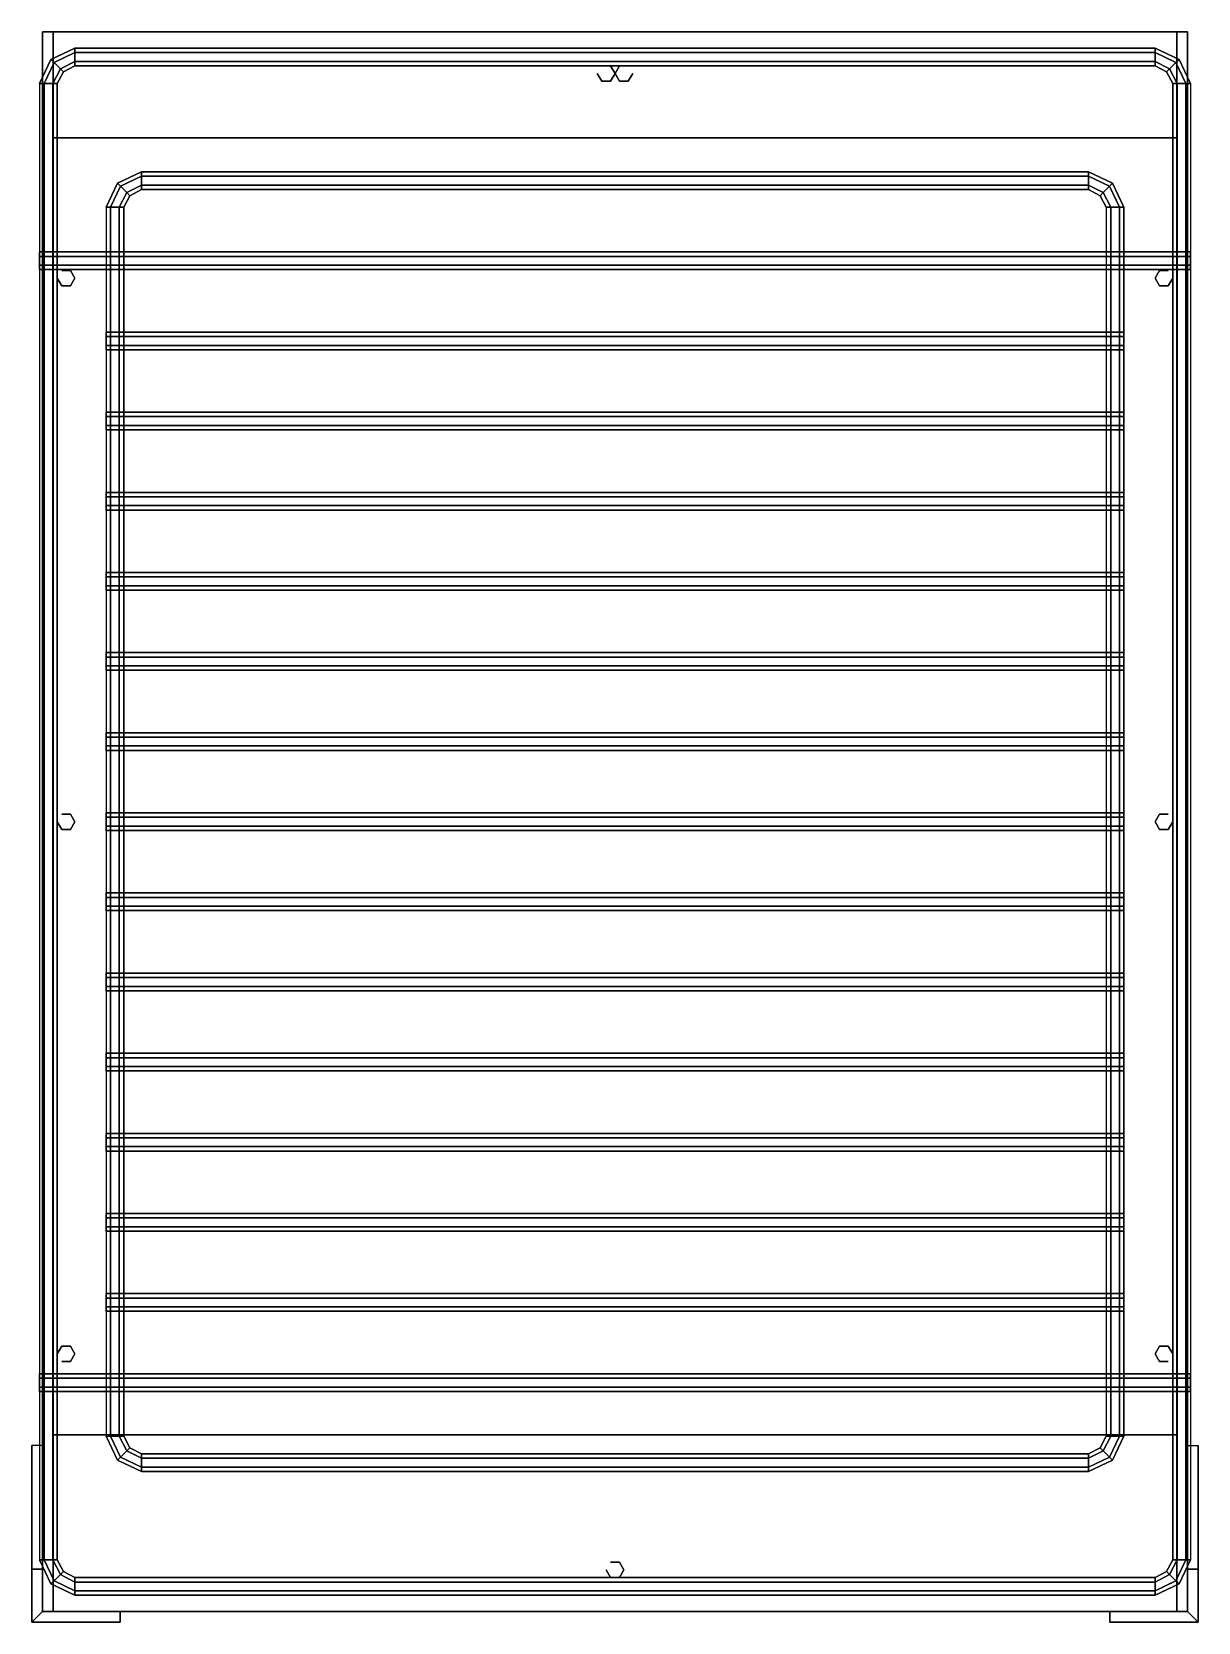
# Model space of a CAD drawing. Extents: x 0 to 330, y -450 to 0.
import ezdxf

# ---------------------------------------------------------------- set-up
doc = ezdxf.new("R2010")
doc.units = 0
doc.layers.add('ACESSORIO', color=254, linetype='CONTINUOUS')

msp = doc.modelspace()

# ---------------------------------------------------------------- linework, layer by layer
at = {"layer": 'ACESSORIO'}
for points in [[(3, -447), (3, -447), (3, 0), (3, -447)], [(6, 0, 30), (3, 0, 30), (3, 0, 30), (6, 0, 30)], [(3, -447, 30), (3, -447), (3, 0), (3, 0, 30)], [(3, 0, 30), (3, 0), (6, 0), (6, 0, 30)], [(3, 0), (3, -447), (6, -447), (6, 0)], [(6, 0, 30), (6, -447, 30), (3, -447, 30), (3, 0, 30)], [(6, -30, 27), (6, -30, 27), (6, 0, 27), (6, -30, 27)], [(324, 0, 30), (6, 0, 30), (6, 0, 30), (324, 0, 30)], [(6, 0, 30), (6, 0), (6, 0, 30)], [(6, -30, 30), (6, -30, 27), (6, 0, 27), (6, 0, 30)], [(6, 0, 30), (6, 0, 27), (324, 0, 27), (324, 0, 30)], [(6, 0, 27), (6, -30, 27), (324, -30, 27), (324, 0, 27)], [(324, 0, 30), (324, -30, 30), (6, -30, 30), (6, 0, 30)], [(6, 0), (6, -447), (6, -447, 30), (6, 0, 30)], [(324, 0, 30), (324, 0, 27), (324, 0, 30)], [(324, 0, 30), (324, 0), (324, 0, 30)], [(324, 0, 30), (327, 0, 30), (327, 0, 30), (324, 0, 30)], [(324, 0, 27), (324, -30, 27), (324, -30, 30), (324, 0, 30)], [(327, 0, 30), (327, 0), (324, 0), (324, 0, 30)], [(327, 0), (327, -447), (324, -447), (324, 0)], [(324, 0), (324, -447), (324, -447, 30), (324, 0, 30)], [(324, 0, 30), (324, -447, 30), (327, -447, 30), (327, 0, 30)], [(327, -447), (327, -447), (327, 0), (327, -447)], [(327, -447, 30), (327, -447), (327, 0), (327, 0, 30)], [(324, -30, 27), (6, -30, 27), (6, -30, 27), (324, -30, 27)], [(324, -30, 30), (324, -30, 27), (6, -30, 27), (6, -30, 30)], [(0, -450, 247.5), (0, -450), (0, -400), (0, -435, 247.5)], [(0, -400), (0, -435, 247.5), (3, -435, 247.5), (3, -400)], [(3, -435, 247.5), (3, -400), (3, -447), (3, -447, 247.5)], [(6, -447), (6, -447), (6, -397), (6, -447)], [(324, -397, 30), (6, -397, 30), (6, -397, 30), (324, -397, 30)], [(6, -447, 30), (6, -447), (6, -397), (6, -397, 30)], [(6, -397, 30), (6, -397), (324, -397), (324, -397, 30)], [(6, -397), (6, -447), (324, -447), (324, -397)], [(324, -397, 30), (324, -447, 30), (6, -447, 30), (6, -397, 30)], [(324, -397, 30), (324, -397), (324, -397, 30)], [(324, -397), (324, -447), (324, -447, 30), (324, -397, 30)], [(327, -435, 247.5), (327, -400), (327, -447), (327, -447, 247.5)], [(330, -400), (330, -435, 247.5), (327, -435, 247.5), (327, -400)], [(330, -450, 247.5), (330, -450), (330, -400), (330, -435, 247.5)], [(3, -435, 247.5), (0, -435, 247.5), (0, -450, 247.5), (3, -447, 247.5)], [(327, -435, 247.5), (330, -435, 247.5), (330, -450, 247.5), (327, -447, 247.5)], [(0, -450, 247.5), (3, -447, 247.5), (25, -447, 247.5), (25, -450, 247.5)], [(25, -450), (25, -450, 247.5), (0, -450, 247.5), (0, -450)], [(6, -447), (3, -447), (3, -447), (6, -447)], [(3, -447), (3, -447, 247.5), (25, -447, 247.5), (25, -447)], [(6, -447, 30), (6, -447), (3, -447), (3, -447, 30)], [(324, -447), (6, -447), (6, -447), (324, -447)], [(324, -447, 30), (324, -447), (6, -447), (6, -447, 30)], [(25, -447, 247.5), (25, -450, 247.5), (25, -450), (25, -447)], [(305, -447, 247.5), (305, -450, 247.5), (305, -450), (305, -447)], [(327, -447), (327, -447, 247.5), (305, -447, 247.5), (305, -447)], [(330, -450, 247.5), (327, -447, 247.5), (305, -447, 247.5), (305, -450, 247.5)], [(305, -450), (305, -450, 247.5), (330, -450, 247.5), (330, -450)], [(324, -447), (327, -447), (327, -447), (324, -447)], [(324, -447, 30), (324, -447), (327, -447), (327, -447, 30)]]:
    msp.add_3dface(points, dxfattribs=at)

# ---------------------------------------------------------------- meshes
mesh = msp.add_polymesh((2, 7), dxfattribs=at)
for k, corner in enumerate([(2.21453, -14.61937, 34.61956), (3.46453, -14.61937, 32.4545), (5.96453, -14.61937, 32.4545), (7.214531, -14.61937, 34.61956), (5.96453, -14.61937, 36.78463), (3.46453, -14.61937, 36.78463), (2.21453, -14.61937, 34.61956), (5.428996, -7.83384, 34.61956), (6.312881, -8.717723, 32.4545), (8.080647, -10.48549, 32.4545), (8.964528, -11.36937, 34.61956), (8.080647, -10.48549, 36.78463), (6.312881, -8.717723, 36.78463), (5.428996, -7.83384, 34.61956)]):
    mesh.set_mesh_vertex(divmod(k, 7), corner)
mesh = msp.add_polymesh((2, 7), dxfattribs=at)
for k, corner in enumerate([(2.21453, -14.61937, 90.82096), (3.46453, -14.61937, 88.6559), (5.96453, -14.61937, 88.6559), (7.214531, -14.61937, 90.82096), (5.96453, -14.61937, 92.98603), (3.46453, -14.61937, 92.98603), (2.21453, -14.61937, 90.82096), (5.428996, -7.83384, 90.82096), (6.312881, -8.717723, 88.6559), (8.080647, -10.48549, 88.6559), (8.964528, -11.36937, 90.82096), (8.080647, -10.48549, 92.98603), (6.312881, -8.717723, 92.98603), (5.428996, -7.83384, 90.82096)]):
    mesh.set_mesh_vertex(divmod(k, 7), corner)
mesh = msp.add_polymesh((2, 7), dxfattribs=at)
for k, corner in enumerate([(2.21453, -14.61937, 127.0224), (3.46453, -14.61937, 124.8573), (5.96453, -14.61937, 124.8573), (7.214531, -14.61937, 127.0224), (5.96453, -14.61937, 129.1874), (3.46453, -14.61937, 129.1874), (2.21453, -14.61937, 127.0224), (5.428996, -7.83384, 127.0224), (6.312881, -8.717723, 124.8573), (8.080647, -10.48549, 124.8573), (8.964528, -11.36937, 127.0224), (8.080647, -10.48549, 129.1874), (6.312881, -8.717723, 129.1874), (5.428996, -7.83384, 127.0224)]):
    mesh.set_mesh_vertex(divmod(k, 7), corner)
mesh = msp.add_polymesh((2, 7), dxfattribs=at)
for k, corner in enumerate([(2.21453, -14.61937, 163.2238), (3.46453, -14.61937, 161.0587), (5.96453, -14.61937, 161.0587), (7.214531, -14.61937, 163.2238), (5.96453, -14.61937, 165.3888), (3.46453, -14.61937, 165.3888), (2.21453, -14.61937, 163.2238), (5.428996, -7.83384, 163.2238), (6.312881, -8.717723, 161.0587), (8.080647, -10.48549, 161.0587), (8.964528, -11.36937, 163.2238), (8.080647, -10.48549, 165.3888), (6.312881, -8.717723, 165.3888), (5.428996, -7.83384, 163.2238)]):
    mesh.set_mesh_vertex(divmod(k, 7), corner)
mesh = msp.add_polymesh((2, 7), dxfattribs=at)
for k, corner in enumerate([(2.21453, -14.61937, 199.4252), (3.46453, -14.61937, 197.2601), (5.96453, -14.61937, 197.2601), (7.214531, -14.61937, 199.4252), (5.96453, -14.61937, 201.5902), (3.46453, -14.61937, 201.5902), (2.21453, -14.61937, 199.4252), (5.428996, -7.83384, 199.4252), (6.312881, -8.717723, 197.2601), (8.080647, -10.48549, 197.2601), (8.964528, -11.36937, 199.4252), (8.080647, -10.48549, 201.5902), (6.312881, -8.717723, 201.5902), (5.428996, -7.83384, 199.4252)]):
    mesh.set_mesh_vertex(divmod(k, 7), corner)
mesh = msp.add_polymesh((2, 7), dxfattribs=at)
for k, corner in enumerate([(2.21453, -14.61937, 235.6266), (3.46453, -14.61937, 233.4615), (5.96453, -14.61937, 233.4615), (7.214531, -14.61937, 235.6266), (5.96453, -14.61937, 237.7916), (3.46453, -14.61937, 237.7916), (2.21453, -14.61937, 235.6266), (5.428996, -7.83384, 235.6266), (6.312881, -8.717723, 233.4615), (8.080647, -10.48549, 233.4615), (8.964528, -11.36937, 235.6266), (8.080647, -10.48549, 237.7916), (6.312881, -8.717723, 237.7916), (5.428996, -7.83384, 235.6266)]):
    mesh.set_mesh_vertex(divmod(k, 7), corner)
mesh = msp.add_polymesh((2, 7), dxfattribs=at)
for k, corner in enumerate([(2.21453, -14.61937, 271.828), (3.46453, -14.61937, 269.6629), (5.96453, -14.61937, 269.6629), (7.214531, -14.61937, 271.828), (5.96453, -14.61937, 273.993), (3.46453, -14.61937, 273.993), (2.21453, -14.61937, 271.828), (5.428996, -7.83384, 271.828), (6.312881, -8.717723, 269.6629), (8.080647, -10.48549, 269.6629), (8.964528, -11.36937, 271.828), (8.080647, -10.48549, 273.993), (6.312881, -8.717723, 273.993), (5.428996, -7.83384, 271.828)]):
    mesh.set_mesh_vertex(divmod(k, 7), corner)
mesh = msp.add_polymesh((2, 7), dxfattribs=at)
for k, corner in enumerate([(2.21453, -14.61937, 308.0294), (3.46453, -14.61937, 305.8643), (5.96453, -14.61937, 305.8643), (7.214531, -14.61937, 308.0294), (5.96453, -14.61937, 310.1944), (3.46453, -14.61937, 310.1944), (2.21453, -14.61937, 308.0294), (5.428996, -7.83384, 308.0294), (6.312881, -8.717723, 305.8643), (8.080647, -10.48549, 305.8643), (8.964528, -11.36937, 308.0294), (8.080647, -10.48549, 310.1944), (6.312881, -8.717723, 310.1944), (5.428996, -7.83384, 308.0294)]):
    mesh.set_mesh_vertex(divmod(k, 7), corner)
mesh = msp.add_polymesh((2, 7), dxfattribs=at)
for k, corner in enumerate([(2.21453, -14.61937, 344.2308), (3.46453, -14.61937, 342.0657), (5.96453, -14.61937, 342.0657), (7.214531, -14.61937, 344.2308), (5.96453, -14.61937, 346.3958), (3.46453, -14.61937, 346.3958), (2.21453, -14.61937, 344.2308), (5.428996, -7.83384, 344.2308), (6.312881, -8.717723, 342.0657), (8.080647, -10.48549, 342.0657), (8.964528, -11.36937, 344.2308), (8.080647, -10.48549, 346.3958), (6.312881, -8.717723, 346.3958), (5.428996, -7.83384, 344.2308)]):
    mesh.set_mesh_vertex(divmod(k, 7), corner)
mesh = msp.add_polymesh((2, 7), dxfattribs=at)
for k, corner in enumerate([(2.21453, -14.61937, 380.4322), (3.46453, -14.61937, 378.2671), (5.96453, -14.61937, 378.2671), (7.214531, -14.61937, 380.4322), (5.96453, -14.61937, 382.5972), (3.46453, -14.61937, 382.5972), (2.21453, -14.61937, 380.4322), (5.428996, -7.83384, 380.4322), (6.312881, -8.717723, 378.2671), (8.080647, -10.48549, 378.2671), (8.964528, -11.36937, 380.4322), (8.080647, -10.48549, 382.5972), (6.312881, -8.717723, 382.5972), (5.428996, -7.83384, 380.4322)]):
    mesh.set_mesh_vertex(divmod(k, 7), corner)
mesh = msp.add_polymesh((2, 7), dxfattribs=at)
for k, corner in enumerate([(2.21453, -14.61937, 416.6335), (3.46453, -14.61937, 414.4685), (5.96453, -14.61937, 414.4685), (7.214531, -14.61937, 416.6335), (5.96453, -14.61937, 418.7986), (3.46453, -14.61937, 418.7986), (2.21453, -14.61937, 416.6335), (5.428996, -7.83384, 416.6335), (6.312881, -8.717723, 414.4685), (8.080647, -10.48549, 414.4685), (8.964528, -11.36937, 416.6335), (8.080647, -10.48549, 418.7986), (6.312881, -8.717723, 418.7986), (5.428996, -7.83384, 416.6335)]):
    mesh.set_mesh_vertex(divmod(k, 7), corner)
mesh = msp.add_polymesh((2, 7), dxfattribs=at)
for k, corner in enumerate([(2.21453, -14.61937, 447.8349), (3.46453, -14.61937, 445.6699), (5.96453, -14.61937, 445.6699), (7.214531, -14.61937, 447.8349), (5.96453, -14.61937, 450), (3.46453, -14.61937, 450), (2.21453, -14.61937, 447.8349), (5.428996, -7.83384, 447.8349), (6.312881, -8.717723, 445.6699), (8.080647, -10.48549, 445.6699), (8.964528, -11.36937, 447.8349), (8.080647, -10.48549, 450), (6.312881, -8.717723, 450), (5.428996, -7.83384, 447.8349)]):
    mesh.set_mesh_vertex(divmod(k, 7), corner)
mesh = msp.add_polymesh((2, 7), dxfattribs=at)
for k, corner in enumerate([(2.21453, -14.61937, 56.40209), (3.46453, -14.61937, 54.23703), (5.96453, -14.61937, 54.23703), (7.214531, -14.61937, 56.40209), (5.96453, -14.61937, 58.56716), (3.46453, -14.61937, 58.56716), (2.21453, -14.61937, 56.40209), (5.428996, -7.83384, 56.40209), (6.312881, -8.717723, 54.23703), (8.080647, -10.48549, 54.23703), (8.964528, -11.36937, 56.40209), (8.080647, -10.48549, 58.56716), (6.312881, -8.717723, 58.56716), (5.428996, -7.83384, 56.40209)]):
    mesh.set_mesh_vertex(divmod(k, 7), corner)
mesh = msp.add_polymesh((2, 7), dxfattribs=at)
for k, corner in enumerate([(5.428996, -7.83384, 34.61956), (6.312881, -8.717723, 32.4545), (8.080647, -10.48549, 32.4545), (8.964528, -11.36937, 34.61956), (8.080647, -10.48549, 36.78463), (6.312881, -8.717723, 36.78463), (5.428996, -7.83384, 34.61956), (12.21453, -4.619373, 34.61956), (12.21453, -5.869373, 32.4545), (12.21453, -8.369373, 32.4545), (12.21453, -9.619373, 34.61956), (12.21453, -8.369373, 36.78463), (12.21453, -5.869373, 36.78463), (12.21453, -4.619373, 34.61956)]):
    mesh.set_mesh_vertex(divmod(k, 7), corner)
mesh = msp.add_polymesh((2, 7), dxfattribs=at)
for k, corner in enumerate([(5.428996, -7.83384, 90.82096), (6.312881, -8.717723, 88.6559), (8.080647, -10.48549, 88.6559), (8.964528, -11.36937, 90.82096), (8.080647, -10.48549, 92.98603), (6.312881, -8.717723, 92.98603), (5.428996, -7.83384, 90.82096), (12.21453, -4.619373, 90.82096), (12.21453, -5.869373, 88.6559), (12.21453, -8.369373, 88.6559), (12.21453, -9.619373, 90.82096), (12.21453, -8.369373, 92.98603), (12.21453, -5.869373, 92.98603), (12.21453, -4.619373, 90.82096)]):
    mesh.set_mesh_vertex(divmod(k, 7), corner)
mesh = msp.add_polymesh((2, 7), dxfattribs=at)
for k, corner in enumerate([(5.428996, -7.83384, 127.0224), (6.312881, -8.717723, 124.8573), (8.080647, -10.48549, 124.8573), (8.964528, -11.36937, 127.0224), (8.080647, -10.48549, 129.1874), (6.312881, -8.717723, 129.1874), (5.428996, -7.83384, 127.0224), (12.21453, -4.619373, 127.0224), (12.21453, -5.869373, 124.8573), (12.21453, -8.369373, 124.8573), (12.21453, -9.619373, 127.0224), (12.21453, -8.369373, 129.1874), (12.21453, -5.869373, 129.1874), (12.21453, -4.619373, 127.0224)]):
    mesh.set_mesh_vertex(divmod(k, 7), corner)
mesh = msp.add_polymesh((2, 7), dxfattribs=at)
for k, corner in enumerate([(5.428996, -7.83384, 163.2238), (6.312881, -8.717723, 161.0587), (8.080647, -10.48549, 161.0587), (8.964528, -11.36937, 163.2238), (8.080647, -10.48549, 165.3888), (6.312881, -8.717723, 165.3888), (5.428996, -7.83384, 163.2238), (12.21453, -4.619373, 163.2238), (12.21453, -5.869373, 161.0587), (12.21453, -8.369373, 161.0587), (12.21453, -9.619373, 163.2238), (12.21453, -8.369373, 165.3888), (12.21453, -5.869373, 165.3888), (12.21453, -4.619373, 163.2238)]):
    mesh.set_mesh_vertex(divmod(k, 7), corner)
mesh = msp.add_polymesh((2, 7), dxfattribs=at)
for k, corner in enumerate([(5.428996, -7.83384, 199.4252), (6.312881, -8.717723, 197.2601), (8.080647, -10.48549, 197.2601), (8.964528, -11.36937, 199.4252), (8.080647, -10.48549, 201.5902), (6.312881, -8.717723, 201.5902), (5.428996, -7.83384, 199.4252), (12.21453, -4.619373, 199.4252), (12.21453, -5.869373, 197.2601), (12.21453, -8.369373, 197.2601), (12.21453, -9.619373, 199.4252), (12.21453, -8.369373, 201.5902), (12.21453, -5.869373, 201.5902), (12.21453, -4.619373, 199.4252)]):
    mesh.set_mesh_vertex(divmod(k, 7), corner)
mesh = msp.add_polymesh((2, 7), dxfattribs=at)
for k, corner in enumerate([(5.428996, -7.83384, 235.6266), (6.312881, -8.717723, 233.4615), (8.080647, -10.48549, 233.4615), (8.964528, -11.36937, 235.6266), (8.080647, -10.48549, 237.7916), (6.312881, -8.717723, 237.7916), (5.428996, -7.83384, 235.6266), (12.21453, -4.619373, 235.6266), (12.21453, -5.869373, 233.4615), (12.21453, -8.369373, 233.4615), (12.21453, -9.619373, 235.6266), (12.21453, -8.369373, 237.7916), (12.21453, -5.869373, 237.7916), (12.21453, -4.619373, 235.6266)]):
    mesh.set_mesh_vertex(divmod(k, 7), corner)
mesh = msp.add_polymesh((2, 7), dxfattribs=at)
for k, corner in enumerate([(5.428996, -7.83384, 271.828), (6.312881, -8.717723, 269.6629), (8.080647, -10.48549, 269.6629), (8.964528, -11.36937, 271.828), (8.080647, -10.48549, 273.993), (6.312881, -8.717723, 273.993), (5.428996, -7.83384, 271.828), (12.21453, -4.619373, 271.828), (12.21453, -5.869373, 269.6629), (12.21453, -8.369373, 269.6629), (12.21453, -9.619373, 271.828), (12.21453, -8.369373, 273.993), (12.21453, -5.869373, 273.993), (12.21453, -4.619373, 271.828)]):
    mesh.set_mesh_vertex(divmod(k, 7), corner)
mesh = msp.add_polymesh((2, 7), dxfattribs=at)
for k, corner in enumerate([(5.428996, -7.83384, 308.0294), (6.312881, -8.717723, 305.8643), (8.080647, -10.48549, 305.8643), (8.964528, -11.36937, 308.0294), (8.080647, -10.48549, 310.1944), (6.312881, -8.717723, 310.1944), (5.428996, -7.83384, 308.0294), (12.21453, -4.619373, 308.0294), (12.21453, -5.869373, 305.8643), (12.21453, -8.369373, 305.8643), (12.21453, -9.619373, 308.0294), (12.21453, -8.369373, 310.1944), (12.21453, -5.869373, 310.1944), (12.21453, -4.619373, 308.0294)]):
    mesh.set_mesh_vertex(divmod(k, 7), corner)
mesh = msp.add_polymesh((2, 7), dxfattribs=at)
for k, corner in enumerate([(5.428996, -7.83384, 344.2308), (6.312881, -8.717723, 342.0657), (8.080647, -10.48549, 342.0657), (8.964528, -11.36937, 344.2308), (8.080647, -10.48549, 346.3958), (6.312881, -8.717723, 346.3958), (5.428996, -7.83384, 344.2308), (12.21453, -4.619373, 344.2308), (12.21453, -5.869373, 342.0657), (12.21453, -8.369373, 342.0657), (12.21453, -9.619373, 344.2308), (12.21453, -8.369373, 346.3958), (12.21453, -5.869373, 346.3958), (12.21453, -4.619373, 344.2308)]):
    mesh.set_mesh_vertex(divmod(k, 7), corner)
mesh = msp.add_polymesh((2, 7), dxfattribs=at)
for k, corner in enumerate([(5.428996, -7.83384, 380.4322), (6.312881, -8.717723, 378.2671), (8.080647, -10.48549, 378.2671), (8.964528, -11.36937, 380.4322), (8.080647, -10.48549, 382.5972), (6.312881, -8.717723, 382.5972), (5.428996, -7.83384, 380.4322), (12.21453, -4.619373, 380.4322), (12.21453, -5.869373, 378.2671), (12.21453, -8.369373, 378.2671), (12.21453, -9.619373, 380.4322), (12.21453, -8.369373, 382.5972), (12.21453, -5.869373, 382.5972), (12.21453, -4.619373, 380.4322)]):
    mesh.set_mesh_vertex(divmod(k, 7), corner)
mesh = msp.add_polymesh((2, 7), dxfattribs=at)
for k, corner in enumerate([(5.428996, -7.83384, 416.6335), (6.312881, -8.717723, 414.4685), (8.080647, -10.48549, 414.4685), (8.964528, -11.36937, 416.6335), (8.080647, -10.48549, 418.7986), (6.312881, -8.717723, 418.7986), (5.428996, -7.83384, 416.6335), (12.21453, -4.619373, 416.6335), (12.21453, -5.869373, 414.4685), (12.21453, -8.369373, 414.4685), (12.21453, -9.619373, 416.6335), (12.21453, -8.369373, 418.7986), (12.21453, -5.869373, 418.7986), (12.21453, -4.619373, 416.6335)]):
    mesh.set_mesh_vertex(divmod(k, 7), corner)
mesh = msp.add_polymesh((2, 7), dxfattribs=at)
for k, corner in enumerate([(5.428996, -7.83384, 447.8349), (6.312881, -8.717723, 445.6699), (8.080647, -10.48549, 445.6699), (8.964528, -11.36937, 447.8349), (8.080647, -10.48549, 450), (6.312881, -8.717723, 450), (5.428996, -7.83384, 447.8349), (12.21453, -4.619373, 447.8349), (12.21453, -5.869373, 445.6699), (12.21453, -8.369373, 445.6699), (12.21453, -9.619373, 447.8349), (12.21453, -8.369373, 450), (12.21453, -5.869373, 450), (12.21453, -4.619373, 447.8349)]):
    mesh.set_mesh_vertex(divmod(k, 7), corner)
mesh = msp.add_polymesh((2, 7), dxfattribs=at)
for k, corner in enumerate([(5.428996, -7.83384, 56.40209), (6.312881, -8.717723, 54.23703), (8.080647, -10.48549, 54.23703), (8.964528, -11.36937, 56.40209), (8.080647, -10.48549, 58.56716), (6.312881, -8.717723, 58.56716), (5.428996, -7.83384, 56.40209), (12.21453, -4.619373, 56.40209), (12.21453, -5.869373, 54.23703), (12.21453, -8.369373, 54.23703), (12.21453, -9.619373, 56.40209), (12.21453, -8.369373, 58.56716), (12.21453, -5.869373, 58.56716), (12.21453, -4.619373, 56.40209)]):
    mesh.set_mesh_vertex(divmod(k, 7), corner)
mesh = msp.add_polymesh((2, 7), dxfattribs=at)
for k, corner in enumerate([(12.21453, -4.619373, 34.61956), (12.21453, -5.869373, 32.4545), (12.21453, -8.369373, 32.4545), (12.21453, -9.619373, 34.61956), (12.21453, -8.369373, 36.78463), (12.21453, -5.869373, 36.78463), (12.21453, -4.619373, 34.61956), (317.7854, -4.619373, 34.61956), (317.7854, -5.869373, 32.4545), (317.7854, -8.369373, 32.4545), (317.7854, -9.619373, 34.61956), (317.7854, -8.369373, 36.78463), (317.7854, -5.869373, 36.78463), (317.7854, -4.619373, 34.61956)]):
    mesh.set_mesh_vertex(divmod(k, 7), corner)
mesh = msp.add_polymesh((2, 7), dxfattribs=at)
for k, corner in enumerate([(12.21453, -4.619373, 90.82096), (12.21453, -5.869373, 88.6559), (12.21453, -8.369373, 88.6559), (12.21453, -9.619373, 90.82096), (12.21453, -8.369373, 92.98603), (12.21453, -5.869373, 92.98603), (12.21453, -4.619373, 90.82096), (317.7854, -4.619373, 90.82096), (317.7854, -5.869373, 88.6559), (317.7854, -8.369373, 88.6559), (317.7854, -9.619373, 90.82096), (317.7854, -8.369373, 92.98603), (317.7854, -5.869373, 92.98603), (317.7854, -4.619373, 90.82096)]):
    mesh.set_mesh_vertex(divmod(k, 7), corner)
mesh = msp.add_polymesh((2, 7), dxfattribs=at)
for k, corner in enumerate([(12.21453, -4.619373, 127.0224), (12.21453, -5.869373, 124.8573), (12.21453, -8.369373, 124.8573), (12.21453, -9.619373, 127.0224), (12.21453, -8.369373, 129.1874), (12.21453, -5.869373, 129.1874), (12.21453, -4.619373, 127.0224), (317.7854, -4.619373, 127.0224), (317.7854, -5.869373, 124.8573), (317.7854, -8.369373, 124.8573), (317.7854, -9.619373, 127.0224), (317.7854, -8.369373, 129.1874), (317.7854, -5.869373, 129.1874), (317.7854, -4.619373, 127.0224)]):
    mesh.set_mesh_vertex(divmod(k, 7), corner)
mesh = msp.add_polymesh((2, 7), dxfattribs=at)
for k, corner in enumerate([(12.21453, -4.619373, 163.2238), (12.21453, -5.869373, 161.0587), (12.21453, -8.369373, 161.0587), (12.21453, -9.619373, 163.2238), (12.21453, -8.369373, 165.3888), (12.21453, -5.869373, 165.3888), (12.21453, -4.619373, 163.2238), (317.7854, -4.619373, 163.2238), (317.7854, -5.869373, 161.0587), (317.7854, -8.369373, 161.0587), (317.7854, -9.619373, 163.2238), (317.7854, -8.369373, 165.3888), (317.7854, -5.869373, 165.3888), (317.7854, -4.619373, 163.2238)]):
    mesh.set_mesh_vertex(divmod(k, 7), corner)
mesh = msp.add_polymesh((2, 7), dxfattribs=at)
for k, corner in enumerate([(12.21453, -4.619373, 199.4252), (12.21453, -5.869373, 197.2601), (12.21453, -8.369373, 197.2601), (12.21453, -9.619373, 199.4252), (12.21453, -8.369373, 201.5902), (12.21453, -5.869373, 201.5902), (12.21453, -4.619373, 199.4252), (317.7854, -4.619373, 199.4252), (317.7854, -5.869373, 197.2601), (317.7854, -8.369373, 197.2601), (317.7854, -9.619373, 199.4252), (317.7854, -8.369373, 201.5902), (317.7854, -5.869373, 201.5902), (317.7854, -4.619373, 199.4252)]):
    mesh.set_mesh_vertex(divmod(k, 7), corner)
mesh = msp.add_polymesh((2, 7), dxfattribs=at)
for k, corner in enumerate([(12.21453, -4.619373, 235.6266), (12.21453, -5.869373, 233.4615), (12.21453, -8.369373, 233.4615), (12.21453, -9.619373, 235.6266), (12.21453, -8.369373, 237.7916), (12.21453, -5.869373, 237.7916), (12.21453, -4.619373, 235.6266), (317.7854, -4.619373, 235.6266), (317.7854, -5.869373, 233.4615), (317.7854, -8.369373, 233.4615), (317.7854, -9.619373, 235.6266), (317.7854, -8.369373, 237.7916), (317.7854, -5.869373, 237.7916), (317.7854, -4.619373, 235.6266)]):
    mesh.set_mesh_vertex(divmod(k, 7), corner)
mesh = msp.add_polymesh((2, 7), dxfattribs=at)
for k, corner in enumerate([(12.21453, -4.619373, 271.828), (12.21453, -5.869373, 269.6629), (12.21453, -8.369373, 269.6629), (12.21453, -9.619373, 271.828), (12.21453, -8.369373, 273.993), (12.21453, -5.869373, 273.993), (12.21453, -4.619373, 271.828), (317.7854, -4.619373, 271.828), (317.7854, -5.869373, 269.6629), (317.7854, -8.369373, 269.6629), (317.7854, -9.619373, 271.828), (317.7854, -8.369373, 273.993), (317.7854, -5.869373, 273.993), (317.7854, -4.619373, 271.828)]):
    mesh.set_mesh_vertex(divmod(k, 7), corner)
mesh = msp.add_polymesh((2, 7), dxfattribs=at)
for k, corner in enumerate([(12.21453, -4.619373, 308.0294), (12.21453, -5.869373, 305.8643), (12.21453, -8.369373, 305.8643), (12.21453, -9.619373, 308.0294), (12.21453, -8.369373, 310.1944), (12.21453, -5.869373, 310.1944), (12.21453, -4.619373, 308.0294), (317.7854, -4.619373, 308.0294), (317.7854, -5.869373, 305.8643), (317.7854, -8.369373, 305.8643), (317.7854, -9.619373, 308.0294), (317.7854, -8.369373, 310.1944), (317.7854, -5.869373, 310.1944), (317.7854, -4.619373, 308.0294)]):
    mesh.set_mesh_vertex(divmod(k, 7), corner)
mesh = msp.add_polymesh((2, 7), dxfattribs=at)
for k, corner in enumerate([(12.21453, -4.619373, 344.2308), (12.21453, -5.869373, 342.0657), (12.21453, -8.369373, 342.0657), (12.21453, -9.619373, 344.2308), (12.21453, -8.369373, 346.3958), (12.21453, -5.869373, 346.3958), (12.21453, -4.619373, 344.2308), (317.7854, -4.619373, 344.2308), (317.7854, -5.869373, 342.0657), (317.7854, -8.369373, 342.0657), (317.7854, -9.619373, 344.2308), (317.7854, -8.369373, 346.3958), (317.7854, -5.869373, 346.3958), (317.7854, -4.619373, 344.2308)]):
    mesh.set_mesh_vertex(divmod(k, 7), corner)
mesh = msp.add_polymesh((2, 7), dxfattribs=at)
for k, corner in enumerate([(12.21453, -4.619373, 380.4322), (12.21453, -5.869373, 378.2671), (12.21453, -8.369373, 378.2671), (12.21453, -9.619373, 380.4322), (12.21453, -8.369373, 382.5972), (12.21453, -5.869373, 382.5972), (12.21453, -4.619373, 380.4322), (317.7854, -4.619373, 380.4322), (317.7854, -5.869373, 378.2671), (317.7854, -8.369373, 378.2671), (317.7854, -9.619373, 380.4322), (317.7854, -8.369373, 382.5972), (317.7854, -5.869373, 382.5972), (317.7854, -4.619373, 380.4322)]):
    mesh.set_mesh_vertex(divmod(k, 7), corner)
mesh = msp.add_polymesh((2, 7), dxfattribs=at)
for k, corner in enumerate([(12.21453, -4.619373, 416.6335), (12.21453, -5.869373, 414.4685), (12.21453, -8.369373, 414.4685), (12.21453, -9.619373, 416.6335), (12.21453, -8.369373, 418.7986), (12.21453, -5.869373, 418.7986), (12.21453, -4.619373, 416.6335), (317.7854, -4.619373, 416.6335), (317.7854, -5.869373, 414.4685), (317.7854, -8.369373, 414.4685), (317.7854, -9.619373, 416.6335), (317.7854, -8.369373, 418.7986), (317.7854, -5.869373, 418.7986), (317.7854, -4.619373, 416.6335)]):
    mesh.set_mesh_vertex(divmod(k, 7), corner)
mesh = msp.add_polymesh((2, 7), dxfattribs=at)
for k, corner in enumerate([(12.21453, -4.619373, 447.8349), (12.21453, -5.869373, 445.6699), (12.21453, -8.369373, 445.6699), (12.21453, -9.619373, 447.8349), (12.21453, -8.369373, 450), (12.21453, -5.869373, 450), (12.21453, -4.619373, 447.8349), (317.7854, -4.619373, 447.8349), (317.7854, -5.869373, 445.6699), (317.7854, -8.369373, 445.6699), (317.7854, -9.619373, 447.8349), (317.7854, -8.369373, 450), (317.7854, -5.869373, 450), (317.7854, -4.619373, 447.8349)]):
    mesh.set_mesh_vertex(divmod(k, 7), corner)
mesh = msp.add_polymesh((2, 7), dxfattribs=at)
for k, corner in enumerate([(12.21453, -4.619373, 56.40209), (12.21453, -5.869373, 54.23703), (12.21453, -8.369373, 54.23703), (12.21453, -9.619373, 56.40209), (12.21453, -8.369373, 58.56716), (12.21453, -5.869373, 58.56716), (12.21453, -4.619373, 56.40209), (317.7854, -4.619373, 56.40209), (317.7854, -5.869373, 54.23703), (317.7854, -8.369373, 54.23703), (317.7854, -9.619373, 56.40209), (317.7854, -8.369373, 58.56716), (317.7854, -5.869373, 58.56716), (317.7854, -4.619373, 56.40209)]):
    mesh.set_mesh_vertex(divmod(k, 7), corner)
mesh = msp.add_polymesh((2, 7), dxfattribs=at)
for k, corner in enumerate([(324.571, -7.83384, 34.61956), (323.6871, -8.717723, 32.4545), (321.9193, -10.48549, 32.4545), (321.0354, -11.36937, 34.61956), (321.9193, -10.48549, 36.78463), (323.6871, -8.717723, 36.78463), (324.571, -7.83384, 34.61956), (317.7854, -4.619373, 34.61956), (317.7854, -5.869373, 32.4545), (317.7854, -8.369373, 32.4545), (317.7854, -9.619373, 34.61956), (317.7854, -8.369373, 36.78463), (317.7854, -5.869373, 36.78463), (317.7854, -4.619373, 34.61956)]):
    mesh.set_mesh_vertex(divmod(k, 7), corner)
mesh = msp.add_polymesh((2, 7), dxfattribs=at)
for k, corner in enumerate([(324.571, -7.83384, 90.82096), (323.6871, -8.717723, 88.6559), (321.9193, -10.48549, 88.6559), (321.0354, -11.36937, 90.82096), (321.9193, -10.48549, 92.98603), (323.6871, -8.717723, 92.98603), (324.571, -7.83384, 90.82096), (317.7854, -4.619373, 90.82096), (317.7854, -5.869373, 88.6559), (317.7854, -8.369373, 88.6559), (317.7854, -9.619373, 90.82096), (317.7854, -8.369373, 92.98603), (317.7854, -5.869373, 92.98603), (317.7854, -4.619373, 90.82096)]):
    mesh.set_mesh_vertex(divmod(k, 7), corner)
mesh = msp.add_polymesh((2, 7), dxfattribs=at)
for k, corner in enumerate([(324.571, -7.83384, 127.0224), (323.6871, -8.717723, 124.8573), (321.9193, -10.48549, 124.8573), (321.0354, -11.36937, 127.0224), (321.9193, -10.48549, 129.1874), (323.6871, -8.717723, 129.1874), (324.571, -7.83384, 127.0224), (317.7854, -4.619373, 127.0224), (317.7854, -5.869373, 124.8573), (317.7854, -8.369373, 124.8573), (317.7854, -9.619373, 127.0224), (317.7854, -8.369373, 129.1874), (317.7854, -5.869373, 129.1874), (317.7854, -4.619373, 127.0224)]):
    mesh.set_mesh_vertex(divmod(k, 7), corner)
mesh = msp.add_polymesh((2, 7), dxfattribs=at)
for k, corner in enumerate([(324.571, -7.83384, 163.2238), (323.6871, -8.717723, 161.0587), (321.9193, -10.48549, 161.0587), (321.0354, -11.36937, 163.2238), (321.9193, -10.48549, 165.3888), (323.6871, -8.717723, 165.3888), (324.571, -7.83384, 163.2238), (317.7854, -4.619373, 163.2238), (317.7854, -5.869373, 161.0587), (317.7854, -8.369373, 161.0587), (317.7854, -9.619373, 163.2238), (317.7854, -8.369373, 165.3888), (317.7854, -5.869373, 165.3888), (317.7854, -4.619373, 163.2238)]):
    mesh.set_mesh_vertex(divmod(k, 7), corner)
mesh = msp.add_polymesh((2, 7), dxfattribs=at)
for k, corner in enumerate([(324.571, -7.83384, 199.4252), (323.6871, -8.717723, 197.2601), (321.9193, -10.48549, 197.2601), (321.0354, -11.36937, 199.4252), (321.9193, -10.48549, 201.5902), (323.6871, -8.717723, 201.5902), (324.571, -7.83384, 199.4252), (317.7854, -4.619373, 199.4252), (317.7854, -5.869373, 197.2601), (317.7854, -8.369373, 197.2601), (317.7854, -9.619373, 199.4252), (317.7854, -8.369373, 201.5902), (317.7854, -5.869373, 201.5902), (317.7854, -4.619373, 199.4252)]):
    mesh.set_mesh_vertex(divmod(k, 7), corner)
mesh = msp.add_polymesh((2, 7), dxfattribs=at)
for k, corner in enumerate([(324.571, -7.83384, 235.6266), (323.6871, -8.717723, 233.4615), (321.9193, -10.48549, 233.4615), (321.0354, -11.36937, 235.6266), (321.9193, -10.48549, 237.7916), (323.6871, -8.717723, 237.7916), (324.571, -7.83384, 235.6266), (317.7854, -4.619373, 235.6266), (317.7854, -5.869373, 233.4615), (317.7854, -8.369373, 233.4615), (317.7854, -9.619373, 235.6266), (317.7854, -8.369373, 237.7916), (317.7854, -5.869373, 237.7916), (317.7854, -4.619373, 235.6266)]):
    mesh.set_mesh_vertex(divmod(k, 7), corner)
mesh = msp.add_polymesh((2, 7), dxfattribs=at)
for k, corner in enumerate([(324.571, -7.83384, 271.828), (323.6871, -8.717723, 269.6629), (321.9193, -10.48549, 269.6629), (321.0354, -11.36937, 271.828), (321.9193, -10.48549, 273.993), (323.6871, -8.717723, 273.993), (324.571, -7.83384, 271.828), (317.7854, -4.619373, 271.828), (317.7854, -5.869373, 269.6629), (317.7854, -8.369373, 269.6629), (317.7854, -9.619373, 271.828), (317.7854, -8.369373, 273.993), (317.7854, -5.869373, 273.993), (317.7854, -4.619373, 271.828)]):
    mesh.set_mesh_vertex(divmod(k, 7), corner)
mesh = msp.add_polymesh((2, 7), dxfattribs=at)
for k, corner in enumerate([(324.571, -7.83384, 308.0294), (323.6871, -8.717723, 305.8643), (321.9193, -10.48549, 305.8643), (321.0354, -11.36937, 308.0294), (321.9193, -10.48549, 310.1944), (323.6871, -8.717723, 310.1944), (324.571, -7.83384, 308.0294), (317.7854, -4.619373, 308.0294), (317.7854, -5.869373, 305.8643), (317.7854, -8.369373, 305.8643), (317.7854, -9.619373, 308.0294), (317.7854, -8.369373, 310.1944), (317.7854, -5.869373, 310.1944), (317.7854, -4.619373, 308.0294)]):
    mesh.set_mesh_vertex(divmod(k, 7), corner)
mesh = msp.add_polymesh((2, 7), dxfattribs=at)
for k, corner in enumerate([(324.571, -7.83384, 344.2308), (323.6871, -8.717723, 342.0657), (321.9193, -10.48549, 342.0657), (321.0354, -11.36937, 344.2308), (321.9193, -10.48549, 346.3958), (323.6871, -8.717723, 346.3958), (324.571, -7.83384, 344.2308), (317.7854, -4.619373, 344.2308), (317.7854, -5.869373, 342.0657), (317.7854, -8.369373, 342.0657), (317.7854, -9.619373, 344.2308), (317.7854, -8.369373, 346.3958), (317.7854, -5.869373, 346.3958), (317.7854, -4.619373, 344.2308)]):
    mesh.set_mesh_vertex(divmod(k, 7), corner)
mesh = msp.add_polymesh((2, 7), dxfattribs=at)
for k, corner in enumerate([(324.571, -7.83384, 380.4322), (323.6871, -8.717723, 378.2671), (321.9193, -10.48549, 378.2671), (321.0354, -11.36937, 380.4322), (321.9193, -10.48549, 382.5972), (323.6871, -8.717723, 382.5972), (324.571, -7.83384, 380.4322), (317.7854, -4.619373, 380.4322), (317.7854, -5.869373, 378.2671), (317.7854, -8.369373, 378.2671), (317.7854, -9.619373, 380.4322), (317.7854, -8.369373, 382.5972), (317.7854, -5.869373, 382.5972), (317.7854, -4.619373, 380.4322)]):
    mesh.set_mesh_vertex(divmod(k, 7), corner)
mesh = msp.add_polymesh((2, 7), dxfattribs=at)
for k, corner in enumerate([(324.571, -7.83384, 416.6335), (323.6871, -8.717723, 414.4685), (321.9193, -10.48549, 414.4685), (321.0354, -11.36937, 416.6335), (321.9193, -10.48549, 418.7986), (323.6871, -8.717723, 418.7986), (324.571, -7.83384, 416.6335), (317.7854, -4.619373, 416.6335), (317.7854, -5.869373, 414.4685), (317.7854, -8.369373, 414.4685), (317.7854, -9.619373, 416.6335), (317.7854, -8.369373, 418.7986), (317.7854, -5.869373, 418.7986), (317.7854, -4.619373, 416.6335)]):
    mesh.set_mesh_vertex(divmod(k, 7), corner)
mesh = msp.add_polymesh((2, 7), dxfattribs=at)
for k, corner in enumerate([(324.571, -7.83384, 447.8349), (323.6871, -8.717723, 445.6699), (321.9193, -10.48549, 445.6699), (321.0354, -11.36937, 447.8349), (321.9193, -10.48549, 450), (323.6871, -8.717723, 450), (324.571, -7.83384, 447.8349), (317.7854, -4.619373, 447.8349), (317.7854, -5.869373, 445.6699), (317.7854, -8.369373, 445.6699), (317.7854, -9.619373, 447.8349), (317.7854, -8.369373, 450), (317.7854, -5.869373, 450), (317.7854, -4.619373, 447.8349)]):
    mesh.set_mesh_vertex(divmod(k, 7), corner)
mesh = msp.add_polymesh((2, 7), dxfattribs=at)
for k, corner in enumerate([(324.571, -7.83384, 56.40209), (323.6871, -8.717723, 54.23703), (321.9193, -10.48549, 54.23703), (321.0354, -11.36937, 56.40209), (321.9193, -10.48549, 58.56716), (323.6871, -8.717723, 58.56716), (324.571, -7.83384, 56.40209), (317.7854, -4.619373, 56.40209), (317.7854, -5.869373, 54.23703), (317.7854, -8.369373, 54.23703), (317.7854, -9.619373, 56.40209), (317.7854, -8.369373, 58.56716), (317.7854, -5.869373, 58.56716), (317.7854, -4.619373, 56.40209)]):
    mesh.set_mesh_vertex(divmod(k, 7), corner)
mesh = msp.add_polymesh((2, 7), dxfattribs=at)
for k, corner in enumerate([(327.7854, -14.61937, 34.61956), (326.5354, -14.61937, 32.4545), (324.0354, -14.61937, 32.4545), (322.7854, -14.61937, 34.61956), (324.0354, -14.61937, 36.78463), (326.5354, -14.61937, 36.78463), (327.7854, -14.61937, 34.61956), (324.571, -7.83384, 34.61956), (323.6871, -8.717723, 32.4545), (321.9193, -10.48549, 32.4545), (321.0354, -11.36937, 34.61956), (321.9193, -10.48549, 36.78463), (323.6871, -8.717723, 36.78463), (324.571, -7.83384, 34.61956)]):
    mesh.set_mesh_vertex(divmod(k, 7), corner)
mesh = msp.add_polymesh((2, 7), dxfattribs=at)
for k, corner in enumerate([(327.7854, -14.61937, 90.82096), (326.5354, -14.61937, 88.6559), (324.0354, -14.61937, 88.6559), (322.7854, -14.61937, 90.82096), (324.0354, -14.61937, 92.98603), (326.5354, -14.61937, 92.98603), (327.7854, -14.61937, 90.82096), (324.571, -7.83384, 90.82096), (323.6871, -8.717723, 88.6559), (321.9193, -10.48549, 88.6559), (321.0354, -11.36937, 90.82096), (321.9193, -10.48549, 92.98603), (323.6871, -8.717723, 92.98603), (324.571, -7.83384, 90.82096)]):
    mesh.set_mesh_vertex(divmod(k, 7), corner)
mesh = msp.add_polymesh((2, 7), dxfattribs=at)
for k, corner in enumerate([(327.7854, -14.61937, 127.0224), (326.5354, -14.61937, 124.8573), (324.0354, -14.61937, 124.8573), (322.7854, -14.61937, 127.0224), (324.0354, -14.61937, 129.1874), (326.5354, -14.61937, 129.1874), (327.7854, -14.61937, 127.0224), (324.571, -7.83384, 127.0224), (323.6871, -8.717723, 124.8573), (321.9193, -10.48549, 124.8573), (321.0354, -11.36937, 127.0224), (321.9193, -10.48549, 129.1874), (323.6871, -8.717723, 129.1874), (324.571, -7.83384, 127.0224)]):
    mesh.set_mesh_vertex(divmod(k, 7), corner)
mesh = msp.add_polymesh((2, 7), dxfattribs=at)
for k, corner in enumerate([(327.7854, -14.61937, 163.2238), (326.5354, -14.61937, 161.0587), (324.0354, -14.61937, 161.0587), (322.7854, -14.61937, 163.2238), (324.0354, -14.61937, 165.3888), (326.5354, -14.61937, 165.3888), (327.7854, -14.61937, 163.2238), (324.571, -7.83384, 163.2238), (323.6871, -8.717723, 161.0587), (321.9193, -10.48549, 161.0587), (321.0354, -11.36937, 163.2238), (321.9193, -10.48549, 165.3888), (323.6871, -8.717723, 165.3888), (324.571, -7.83384, 163.2238)]):
    mesh.set_mesh_vertex(divmod(k, 7), corner)
mesh = msp.add_polymesh((2, 7), dxfattribs=at)
for k, corner in enumerate([(327.7854, -14.61937, 199.4252), (326.5354, -14.61937, 197.2601), (324.0354, -14.61937, 197.2601), (322.7854, -14.61937, 199.4252), (324.0354, -14.61937, 201.5902), (326.5354, -14.61937, 201.5902), (327.7854, -14.61937, 199.4252), (324.571, -7.83384, 199.4252), (323.6871, -8.717723, 197.2601), (321.9193, -10.48549, 197.2601), (321.0354, -11.36937, 199.4252), (321.9193, -10.48549, 201.5902), (323.6871, -8.717723, 201.5902), (324.571, -7.83384, 199.4252)]):
    mesh.set_mesh_vertex(divmod(k, 7), corner)
mesh = msp.add_polymesh((2, 7), dxfattribs=at)
for k, corner in enumerate([(327.7854, -14.61937, 235.6266), (326.5354, -14.61937, 233.4615), (324.0354, -14.61937, 233.4615), (322.7854, -14.61937, 235.6266), (324.0354, -14.61937, 237.7916), (326.5354, -14.61937, 237.7916), (327.7854, -14.61937, 235.6266), (324.571, -7.83384, 235.6266), (323.6871, -8.717723, 233.4615), (321.9193, -10.48549, 233.4615), (321.0354, -11.36937, 235.6266), (321.9193, -10.48549, 237.7916), (323.6871, -8.717723, 237.7916), (324.571, -7.83384, 235.6266)]):
    mesh.set_mesh_vertex(divmod(k, 7), corner)
mesh = msp.add_polymesh((2, 7), dxfattribs=at)
for k, corner in enumerate([(327.7854, -14.61937, 271.828), (326.5354, -14.61937, 269.6629), (324.0354, -14.61937, 269.6629), (322.7854, -14.61937, 271.828), (324.0354, -14.61937, 273.993), (326.5354, -14.61937, 273.993), (327.7854, -14.61937, 271.828), (324.571, -7.83384, 271.828), (323.6871, -8.717723, 269.6629), (321.9193, -10.48549, 269.6629), (321.0354, -11.36937, 271.828), (321.9193, -10.48549, 273.993), (323.6871, -8.717723, 273.993), (324.571, -7.83384, 271.828)]):
    mesh.set_mesh_vertex(divmod(k, 7), corner)
mesh = msp.add_polymesh((2, 7), dxfattribs=at)
for k, corner in enumerate([(327.7854, -14.61937, 308.0294), (326.5354, -14.61937, 305.8643), (324.0354, -14.61937, 305.8643), (322.7854, -14.61937, 308.0294), (324.0354, -14.61937, 310.1944), (326.5354, -14.61937, 310.1944), (327.7854, -14.61937, 308.0294), (324.571, -7.83384, 308.0294), (323.6871, -8.717723, 305.8643), (321.9193, -10.48549, 305.8643), (321.0354, -11.36937, 308.0294), (321.9193, -10.48549, 310.1944), (323.6871, -8.717723, 310.1944), (324.571, -7.83384, 308.0294)]):
    mesh.set_mesh_vertex(divmod(k, 7), corner)
mesh = msp.add_polymesh((2, 7), dxfattribs=at)
for k, corner in enumerate([(327.7854, -14.61937, 344.2308), (326.5354, -14.61937, 342.0657), (324.0354, -14.61937, 342.0657), (322.7854, -14.61937, 344.2308), (324.0354, -14.61937, 346.3958), (326.5354, -14.61937, 346.3958), (327.7854, -14.61937, 344.2308), (324.571, -7.83384, 344.2308), (323.6871, -8.717723, 342.0657), (321.9193, -10.48549, 342.0657), (321.0354, -11.36937, 344.2308), (321.9193, -10.48549, 346.3958), (323.6871, -8.717723, 346.3958), (324.571, -7.83384, 344.2308)]):
    mesh.set_mesh_vertex(divmod(k, 7), corner)
mesh = msp.add_polymesh((2, 7), dxfattribs=at)
for k, corner in enumerate([(327.7854, -14.61937, 380.4322), (326.5354, -14.61937, 378.2671), (324.0354, -14.61937, 378.2671), (322.7854, -14.61937, 380.4322), (324.0354, -14.61937, 382.5972), (326.5354, -14.61937, 382.5972), (327.7854, -14.61937, 380.4322), (324.571, -7.83384, 380.4322), (323.6871, -8.717723, 378.2671), (321.9193, -10.48549, 378.2671), (321.0354, -11.36937, 380.4322), (321.9193, -10.48549, 382.5972), (323.6871, -8.717723, 382.5972), (324.571, -7.83384, 380.4322)]):
    mesh.set_mesh_vertex(divmod(k, 7), corner)
mesh = msp.add_polymesh((2, 7), dxfattribs=at)
for k, corner in enumerate([(327.7854, -14.61937, 416.6335), (326.5354, -14.61937, 414.4685), (324.0354, -14.61937, 414.4685), (322.7854, -14.61937, 416.6335), (324.0354, -14.61937, 418.7986), (326.5354, -14.61937, 418.7986), (327.7854, -14.61937, 416.6335), (324.571, -7.83384, 416.6335), (323.6871, -8.717723, 414.4685), (321.9193, -10.48549, 414.4685), (321.0354, -11.36937, 416.6335), (321.9193, -10.48549, 418.7986), (323.6871, -8.717723, 418.7986), (324.571, -7.83384, 416.6335)]):
    mesh.set_mesh_vertex(divmod(k, 7), corner)
mesh = msp.add_polymesh((2, 7), dxfattribs=at)
for k, corner in enumerate([(327.7854, -14.61937, 447.8349), (326.5354, -14.61937, 445.6699), (324.0354, -14.61937, 445.6699), (322.7854, -14.61937, 447.8349), (324.0354, -14.61937, 450), (326.5354, -14.61937, 450), (327.7854, -14.61937, 447.8349), (324.571, -7.83384, 447.8349), (323.6871, -8.717723, 445.6699), (321.9193, -10.48549, 445.6699), (321.0354, -11.36937, 447.8349), (321.9193, -10.48549, 450), (323.6871, -8.717723, 450), (324.571, -7.83384, 447.8349)]):
    mesh.set_mesh_vertex(divmod(k, 7), corner)
mesh = msp.add_polymesh((2, 7), dxfattribs=at)
for k, corner in enumerate([(327.7854, -14.61937, 56.40209), (326.5354, -14.61937, 54.23703), (324.0354, -14.61937, 54.23703), (322.7854, -14.61937, 56.40209), (324.0354, -14.61937, 58.56716), (326.5354, -14.61937, 58.56716), (327.7854, -14.61937, 56.40209), (324.571, -7.83384, 56.40209), (323.6871, -8.717723, 54.23703), (321.9193, -10.48549, 54.23703), (321.0354, -11.36937, 56.40209), (321.9193, -10.48549, 58.56716), (323.6871, -8.717723, 58.56716), (324.571, -7.83384, 56.40209)]):
    mesh.set_mesh_vertex(divmod(k, 7), corner)
mesh = msp.add_polymesh((2, 6), dxfattribs=dict(at, n_close=True))
for k, corner in enumerate([(160, -11.78443, 32.4545), (161.25, -13.9495, 32.4545), (163.75, -13.9495, 32.4545), (165, -11.78443, 32.4545), (163.75, -9.619372, 32.4545), (161.25, -9.619372, 32.4545), (160, -11.78443, 450), (161.25, -13.9495, 450), (163.75, -13.9495, 450), (165, -11.78443, 450), (163.75, -9.619372, 450), (161.25, -9.619372, 450)]):
    mesh.set_mesh_vertex(divmod(k, 6), corner)
mesh = msp.add_polymesh((2, 6), dxfattribs=dict(at, n_close=True))
for k, corner in enumerate([(170, -11.78443, 32.4545), (168.75, -13.9495, 32.4545), (166.25, -13.9495, 32.4545), (165, -11.78443, 32.4545), (166.25, -9.619372, 32.4545), (168.75, -9.619372, 32.4545), (170, -11.78443, 450), (168.75, -13.9495, 450), (166.25, -13.9495, 450), (165, -11.78443, 450), (166.25, -9.619372, 450), (168.75, -9.619372, 450)]):
    mesh.set_mesh_vertex(divmod(k, 6), corner)
mesh = msp.add_polymesh((2, 6), dxfattribs=dict(at, n_close=True))
for k, corner in enumerate([(2.21453, -432.3805, 34.61956), (3.46453, -432.3805, 36.78463), (5.96453, -432.3805, 36.78463), (7.214531, -432.3805, 34.61956), (5.96453, -432.3805, 32.4545), (3.46453, -432.3805, 32.4545), (2.21453, -14.61937, 34.61956), (3.46453, -14.61937, 36.78463), (5.96453, -14.61937, 36.78463), (7.214531, -14.61937, 34.61956), (5.96453, -14.61937, 32.4545), (3.46453, -14.61937, 32.4545)]):
    mesh.set_mesh_vertex(divmod(k, 6), corner)
mesh = msp.add_polymesh((2, 6), dxfattribs=dict(at, n_close=True))
for k, corner in enumerate([(2.21453, -432.3805, 90.82096), (3.46453, -432.3805, 92.98603), (5.96453, -432.3805, 92.98603), (7.214531, -432.3805, 90.82096), (5.96453, -432.3805, 88.6559), (3.46453, -432.3805, 88.6559), (2.21453, -14.61937, 90.82096), (3.46453, -14.61937, 92.98603), (5.96453, -14.61937, 92.98603), (7.214531, -14.61937, 90.82096), (5.96453, -14.61937, 88.6559), (3.46453, -14.61937, 88.6559)]):
    mesh.set_mesh_vertex(divmod(k, 6), corner)
mesh = msp.add_polymesh((2, 6), dxfattribs=dict(at, n_close=True))
for k, corner in enumerate([(2.21453, -432.3805, 127.0224), (3.46453, -432.3805, 129.1874), (5.96453, -432.3805, 129.1874), (7.214531, -432.3805, 127.0224), (5.96453, -432.3805, 124.8573), (3.46453, -432.3805, 124.8573), (2.21453, -14.61937, 127.0224), (3.46453, -14.61937, 129.1874), (5.96453, -14.61937, 129.1874), (7.214531, -14.61937, 127.0224), (5.96453, -14.61937, 124.8573), (3.46453, -14.61937, 124.8573)]):
    mesh.set_mesh_vertex(divmod(k, 6), corner)
mesh = msp.add_polymesh((2, 6), dxfattribs=dict(at, n_close=True))
for k, corner in enumerate([(2.21453, -432.3805, 163.2238), (3.46453, -432.3805, 165.3888), (5.96453, -432.3805, 165.3888), (7.214531, -432.3805, 163.2238), (5.96453, -432.3805, 161.0587), (3.46453, -432.3805, 161.0587), (2.21453, -14.61937, 163.2238), (3.46453, -14.61937, 165.3888), (5.96453, -14.61937, 165.3888), (7.214531, -14.61937, 163.2238), (5.96453, -14.61937, 161.0587), (3.46453, -14.61937, 161.0587)]):
    mesh.set_mesh_vertex(divmod(k, 6), corner)
mesh = msp.add_polymesh((2, 6), dxfattribs=dict(at, n_close=True))
for k, corner in enumerate([(2.21453, -432.3805, 199.4252), (3.46453, -432.3805, 201.5902), (5.96453, -432.3805, 201.5902), (7.214531, -432.3805, 199.4252), (5.96453, -432.3805, 197.2601), (3.46453, -432.3805, 197.2601), (2.21453, -14.61937, 199.4252), (3.46453, -14.61937, 201.5902), (5.96453, -14.61937, 201.5902), (7.214531, -14.61937, 199.4252), (5.96453, -14.61937, 197.2601), (3.46453, -14.61937, 197.2601)]):
    mesh.set_mesh_vertex(divmod(k, 6), corner)
mesh = msp.add_polymesh((2, 6), dxfattribs=dict(at, n_close=True))
for k, corner in enumerate([(2.21453, -432.3805, 235.6266), (3.46453, -432.3805, 237.7916), (5.96453, -432.3805, 237.7916), (7.214531, -432.3805, 235.6266), (5.96453, -432.3805, 233.4615), (3.46453, -432.3805, 233.4615), (2.21453, -14.61937, 235.6266), (3.46453, -14.61937, 237.7916), (5.96453, -14.61937, 237.7916), (7.214531, -14.61937, 235.6266), (5.96453, -14.61937, 233.4615), (3.46453, -14.61937, 233.4615)]):
    mesh.set_mesh_vertex(divmod(k, 6), corner)
mesh = msp.add_polymesh((2, 6), dxfattribs=dict(at, n_close=True))
for k, corner in enumerate([(2.21453, -432.3805, 271.828), (3.46453, -432.3805, 273.993), (5.96453, -432.3805, 273.993), (7.214531, -432.3805, 271.828), (5.96453, -432.3805, 269.6629), (3.46453, -432.3805, 269.6629), (2.21453, -14.61937, 271.828), (3.46453, -14.61937, 273.993), (5.96453, -14.61937, 273.993), (7.214531, -14.61937, 271.828), (5.96453, -14.61937, 269.6629), (3.46453, -14.61937, 269.6629)]):
    mesh.set_mesh_vertex(divmod(k, 6), corner)
mesh = msp.add_polymesh((2, 6), dxfattribs=dict(at, n_close=True))
for k, corner in enumerate([(2.21453, -432.3805, 308.0294), (3.46453, -432.3805, 310.1944), (5.96453, -432.3805, 310.1944), (7.214531, -432.3805, 308.0294), (5.96453, -432.3805, 305.8643), (3.46453, -432.3805, 305.8643), (2.21453, -14.61937, 308.0294), (3.46453, -14.61937, 310.1944), (5.96453, -14.61937, 310.1944), (7.214531, -14.61937, 308.0294), (5.96453, -14.61937, 305.8643), (3.46453, -14.61937, 305.8643)]):
    mesh.set_mesh_vertex(divmod(k, 6), corner)
mesh = msp.add_polymesh((2, 6), dxfattribs=dict(at, n_close=True))
for k, corner in enumerate([(2.21453, -432.3805, 344.2308), (3.46453, -432.3805, 346.3958), (5.96453, -432.3805, 346.3958), (7.214531, -432.3805, 344.2308), (5.96453, -432.3805, 342.0657), (3.46453, -432.3805, 342.0657), (2.21453, -14.61937, 344.2308), (3.46453, -14.61937, 346.3958), (5.96453, -14.61937, 346.3958), (7.214531, -14.61937, 344.2308), (5.96453, -14.61937, 342.0657), (3.46453, -14.61937, 342.0657)]):
    mesh.set_mesh_vertex(divmod(k, 6), corner)
mesh = msp.add_polymesh((2, 6), dxfattribs=dict(at, n_close=True))
for k, corner in enumerate([(2.21453, -432.3805, 380.4322), (3.46453, -432.3805, 382.5972), (5.96453, -432.3805, 382.5972), (7.214531, -432.3805, 380.4322), (5.96453, -432.3805, 378.2671), (3.46453, -432.3805, 378.2671), (2.21453, -14.61937, 380.4322), (3.46453, -14.61937, 382.5972), (5.96453, -14.61937, 382.5972), (7.214531, -14.61937, 380.4322), (5.96453, -14.61937, 378.2671), (3.46453, -14.61937, 378.2671)]):
    mesh.set_mesh_vertex(divmod(k, 6), corner)
mesh = msp.add_polymesh((2, 6), dxfattribs=dict(at, n_close=True))
for k, corner in enumerate([(2.21453, -432.3805, 416.6335), (3.46453, -432.3805, 418.7986), (5.96453, -432.3805, 418.7986), (7.214531, -432.3805, 416.6335), (5.96453, -432.3805, 414.4685), (3.46453, -432.3805, 414.4685), (2.21453, -14.61937, 416.6335), (3.46453, -14.61937, 418.7986), (5.96453, -14.61937, 418.7986), (7.214531, -14.61937, 416.6335), (5.96453, -14.61937, 414.4685), (3.46453, -14.61937, 414.4685)]):
    mesh.set_mesh_vertex(divmod(k, 6), corner)
mesh = msp.add_polymesh((2, 6), dxfattribs=dict(at, n_close=True))
for k, corner in enumerate([(2.21453, -432.3805, 447.8349), (3.46453, -432.3805, 450), (5.96453, -432.3805, 450), (7.214531, -432.3805, 447.8349), (5.96453, -432.3805, 445.6699), (3.46453, -432.3805, 445.6699), (2.21453, -14.61937, 447.8349), (3.46453, -14.61937, 450), (5.96453, -14.61937, 450), (7.214531, -14.61937, 447.8349), (5.96453, -14.61937, 445.6699), (3.46453, -14.61937, 445.6699)]):
    mesh.set_mesh_vertex(divmod(k, 6), corner)
mesh = msp.add_polymesh((2, 6), dxfattribs=dict(at, n_close=True))
for k, corner in enumerate([(2.21453, -432.3805, 56.40209), (3.46453, -432.3805, 58.56716), (5.96453, -432.3805, 58.56716), (7.214531, -432.3805, 56.40209), (5.96453, -432.3805, 54.23703), (3.46453, -432.3805, 54.23703), (2.21453, -14.61937, 56.40209), (3.46453, -14.61937, 58.56716), (5.96453, -14.61937, 58.56716), (7.214531, -14.61937, 56.40209), (5.96453, -14.61937, 54.23703), (3.46453, -14.61937, 54.23703)]):
    mesh.set_mesh_vertex(divmod(k, 6), corner)
mesh = msp.add_polymesh((2, 6), dxfattribs=dict(at, n_close=True))
for k, corner in enumerate([(327.7854, -432.3805, 34.61956), (326.5354, -432.3805, 36.78463), (324.0354, -432.3805, 36.78463), (322.7854, -432.3805, 34.61956), (324.0354, -432.3805, 32.4545), (326.5354, -432.3805, 32.4545), (327.7854, -14.61937, 34.61956), (326.5354, -14.61937, 36.78463), (324.0354, -14.61937, 36.78463), (322.7854, -14.61937, 34.61956), (324.0354, -14.61937, 32.4545), (326.5354, -14.61937, 32.4545)]):
    mesh.set_mesh_vertex(divmod(k, 6), corner)
mesh = msp.add_polymesh((2, 6), dxfattribs=dict(at, n_close=True))
for k, corner in enumerate([(327.7854, -432.3805, 90.82096), (326.5354, -432.3805, 92.98603), (324.0354, -432.3805, 92.98603), (322.7854, -432.3805, 90.82096), (324.0354, -432.3805, 88.6559), (326.5354, -432.3805, 88.6559), (327.7854, -14.61937, 90.82096), (326.5354, -14.61937, 92.98603), (324.0354, -14.61937, 92.98603), (322.7854, -14.61937, 90.82096), (324.0354, -14.61937, 88.6559), (326.5354, -14.61937, 88.6559)]):
    mesh.set_mesh_vertex(divmod(k, 6), corner)
mesh = msp.add_polymesh((2, 6), dxfattribs=dict(at, n_close=True))
for k, corner in enumerate([(327.7854, -432.3805, 127.0224), (326.5354, -432.3805, 129.1874), (324.0354, -432.3805, 129.1874), (322.7854, -432.3805, 127.0224), (324.0354, -432.3805, 124.8573), (326.5354, -432.3805, 124.8573), (327.7854, -14.61937, 127.0224), (326.5354, -14.61937, 129.1874), (324.0354, -14.61937, 129.1874), (322.7854, -14.61937, 127.0224), (324.0354, -14.61937, 124.8573), (326.5354, -14.61937, 124.8573)]):
    mesh.set_mesh_vertex(divmod(k, 6), corner)
mesh = msp.add_polymesh((2, 6), dxfattribs=dict(at, n_close=True))
for k, corner in enumerate([(327.7854, -432.3805, 163.2238), (326.5354, -432.3805, 165.3888), (324.0354, -432.3805, 165.3888), (322.7854, -432.3805, 163.2238), (324.0354, -432.3805, 161.0587), (326.5354, -432.3805, 161.0587), (327.7854, -14.61937, 163.2238), (326.5354, -14.61937, 165.3888), (324.0354, -14.61937, 165.3888), (322.7854, -14.61937, 163.2238), (324.0354, -14.61937, 161.0587), (326.5354, -14.61937, 161.0587)]):
    mesh.set_mesh_vertex(divmod(k, 6), corner)
mesh = msp.add_polymesh((2, 6), dxfattribs=dict(at, n_close=True))
for k, corner in enumerate([(327.7854, -432.3805, 199.4252), (326.5354, -432.3805, 201.5902), (324.0354, -432.3805, 201.5902), (322.7854, -432.3805, 199.4252), (324.0354, -432.3805, 197.2601), (326.5354, -432.3805, 197.2601), (327.7854, -14.61937, 199.4252), (326.5354, -14.61937, 201.5902), (324.0354, -14.61937, 201.5902), (322.7854, -14.61937, 199.4252), (324.0354, -14.61937, 197.2601), (326.5354, -14.61937, 197.2601)]):
    mesh.set_mesh_vertex(divmod(k, 6), corner)
mesh = msp.add_polymesh((2, 6), dxfattribs=dict(at, n_close=True))
for k, corner in enumerate([(327.7854, -432.3805, 235.6266), (326.5354, -432.3805, 237.7916), (324.0354, -432.3805, 237.7916), (322.7854, -432.3805, 235.6266), (324.0354, -432.3805, 233.4615), (326.5354, -432.3805, 233.4615), (327.7854, -14.61937, 235.6266), (326.5354, -14.61937, 237.7916), (324.0354, -14.61937, 237.7916), (322.7854, -14.61937, 235.6266), (324.0354, -14.61937, 233.4615), (326.5354, -14.61937, 233.4615)]):
    mesh.set_mesh_vertex(divmod(k, 6), corner)
mesh = msp.add_polymesh((2, 6), dxfattribs=dict(at, n_close=True))
for k, corner in enumerate([(327.7854, -432.3805, 271.828), (326.5354, -432.3805, 273.993), (324.0354, -432.3805, 273.993), (322.7854, -432.3805, 271.828), (324.0354, -432.3805, 269.6629), (326.5354, -432.3805, 269.6629), (327.7854, -14.61937, 271.828), (326.5354, -14.61937, 273.993), (324.0354, -14.61937, 273.993), (322.7854, -14.61937, 271.828), (324.0354, -14.61937, 269.6629), (326.5354, -14.61937, 269.6629)]):
    mesh.set_mesh_vertex(divmod(k, 6), corner)
mesh = msp.add_polymesh((2, 6), dxfattribs=dict(at, n_close=True))
for k, corner in enumerate([(327.7854, -432.3805, 308.0294), (326.5354, -432.3805, 310.1944), (324.0354, -432.3805, 310.1944), (322.7854, -432.3805, 308.0294), (324.0354, -432.3805, 305.8643), (326.5354, -432.3805, 305.8643), (327.7854, -14.61937, 308.0294), (326.5354, -14.61937, 310.1944), (324.0354, -14.61937, 310.1944), (322.7854, -14.61937, 308.0294), (324.0354, -14.61937, 305.8643), (326.5354, -14.61937, 305.8643)]):
    mesh.set_mesh_vertex(divmod(k, 6), corner)
mesh = msp.add_polymesh((2, 6), dxfattribs=dict(at, n_close=True))
for k, corner in enumerate([(327.7854, -432.3805, 344.2308), (326.5354, -432.3805, 346.3958), (324.0354, -432.3805, 346.3958), (322.7854, -432.3805, 344.2308), (324.0354, -432.3805, 342.0657), (326.5354, -432.3805, 342.0657), (327.7854, -14.61937, 344.2308), (326.5354, -14.61937, 346.3958), (324.0354, -14.61937, 346.3958), (322.7854, -14.61937, 344.2308), (324.0354, -14.61937, 342.0657), (326.5354, -14.61937, 342.0657)]):
    mesh.set_mesh_vertex(divmod(k, 6), corner)
mesh = msp.add_polymesh((2, 6), dxfattribs=dict(at, n_close=True))
for k, corner in enumerate([(327.7854, -432.3805, 380.4322), (326.5354, -432.3805, 382.5972), (324.0354, -432.3805, 382.5972), (322.7854, -432.3805, 380.4322), (324.0354, -432.3805, 378.2671), (326.5354, -432.3805, 378.2671), (327.7854, -14.61937, 380.4322), (326.5354, -14.61937, 382.5972), (324.0354, -14.61937, 382.5972), (322.7854, -14.61937, 380.4322), (324.0354, -14.61937, 378.2671), (326.5354, -14.61937, 378.2671)]):
    mesh.set_mesh_vertex(divmod(k, 6), corner)
mesh = msp.add_polymesh((2, 6), dxfattribs=dict(at, n_close=True))
for k, corner in enumerate([(327.7854, -432.3805, 416.6335), (326.5354, -432.3805, 418.7986), (324.0354, -432.3805, 418.7986), (322.7854, -432.3805, 416.6335), (324.0354, -432.3805, 414.4685), (326.5354, -432.3805, 414.4685), (327.7854, -14.61937, 416.6335), (326.5354, -14.61937, 418.7986), (324.0354, -14.61937, 418.7986), (322.7854, -14.61937, 416.6335), (324.0354, -14.61937, 414.4685), (326.5354, -14.61937, 414.4685)]):
    mesh.set_mesh_vertex(divmod(k, 6), corner)
mesh = msp.add_polymesh((2, 6), dxfattribs=dict(at, n_close=True))
for k, corner in enumerate([(327.7854, -432.3805, 447.8349), (326.5354, -432.3805, 450), (324.0354, -432.3805, 450), (322.7854, -432.3805, 447.8349), (324.0354, -432.3805, 445.6699), (326.5354, -432.3805, 445.6699), (327.7854, -14.61937, 447.8349), (326.5354, -14.61937, 450), (324.0354, -14.61937, 450), (322.7854, -14.61937, 447.8349), (324.0354, -14.61937, 445.6699), (326.5354, -14.61937, 445.6699)]):
    mesh.set_mesh_vertex(divmod(k, 6), corner)
mesh = msp.add_polymesh((2, 6), dxfattribs=dict(at, n_close=True))
for k, corner in enumerate([(327.7854, -432.3805, 56.40209), (326.5354, -432.3805, 58.56716), (324.0354, -432.3805, 58.56716), (322.7854, -432.3805, 56.40209), (324.0354, -432.3805, 54.23703), (326.5354, -432.3805, 54.23703), (327.7854, -14.61937, 56.40209), (326.5354, -14.61937, 58.56716), (324.0354, -14.61937, 58.56716), (322.7854, -14.61937, 56.40209), (324.0354, -14.61937, 54.23703), (326.5354, -14.61937, 54.23703)]):
    mesh.set_mesh_vertex(divmod(k, 6), corner)
mesh = msp.add_polymesh((2, 7), dxfattribs=at)
for k, corner in enumerate([(24.2145, -42.83384, 34.61956), (25.09838, -43.71772, 32.4545), (26.86614, -45.4855, 32.4545), (27.75003, -46.36937, 34.61956), (26.86614, -45.4855, 36.78463), (25.09838, -43.71772, 36.78463), (24.2145, -42.83384, 34.61956), (31.00003, -39.61937, 34.61956), (31.00003, -40.86937, 32.4545), (31.00003, -43.36937, 32.4545), (31.00003, -44.61937, 34.61956), (31.00003, -43.36937, 36.78463), (31.00003, -40.86937, 36.78463), (31.00003, -39.61937, 34.61956)]):
    mesh.set_mesh_vertex(divmod(k, 7), corner)
mesh = msp.add_polymesh((2, 7), dxfattribs=at)
for k, corner in enumerate([(31.00003, -39.61937, 34.61956), (31.00003, -40.86937, 32.4545), (31.00003, -43.36937, 32.4545), (31.00003, -44.61937, 34.61956), (31.00003, -43.36937, 36.78463), (31.00003, -40.86937, 36.78463), (31.00003, -39.61937, 34.61956), (299, -39.61937, 34.61956), (299, -40.86937, 32.4545), (299, -43.36937, 32.4545), (299, -44.61937, 34.61956), (299, -43.36937, 36.78463), (299, -40.86937, 36.78463), (299, -39.61937, 34.61956)]):
    mesh.set_mesh_vertex(divmod(k, 7), corner)
mesh = msp.add_polymesh((2, 7), dxfattribs=at)
for k, corner in enumerate([(305.7856, -42.83384, 34.61956), (304.9017, -43.71772, 32.4545), (303.1339, -45.4855, 32.4545), (302.25, -46.36937, 34.61956), (303.1339, -45.4855, 36.78463), (304.9017, -43.71772, 36.78463), (305.7856, -42.83384, 34.61956), (299, -39.61937, 34.61956), (299, -40.86937, 32.4545), (299, -43.36937, 32.4545), (299, -44.61937, 34.61956), (299, -43.36937, 36.78463), (299, -40.86937, 36.78463), (299, -39.61937, 34.61956)]):
    mesh.set_mesh_vertex(divmod(k, 7), corner)
mesh = msp.add_polymesh((2, 7), dxfattribs=at)
for k, corner in enumerate([(21.00003, -49.61937, 34.61956), (22.25003, -49.61937, 32.4545), (24.75003, -49.61937, 32.4545), (26.00003, -49.61937, 34.61956), (24.75003, -49.61937, 36.78463), (22.25003, -49.61937, 36.78463), (21.00003, -49.61937, 34.61956), (24.2145, -42.83384, 34.61956), (25.09838, -43.71772, 32.4545), (26.86614, -45.4855, 32.4545), (27.75003, -46.36937, 34.61956), (26.86614, -45.4855, 36.78463), (25.09838, -43.71772, 36.78463), (24.2145, -42.83384, 34.61956)]):
    mesh.set_mesh_vertex(divmod(k, 7), corner)
mesh = msp.add_polymesh((2, 7), dxfattribs=at)
for k, corner in enumerate([(309, -49.61937, 34.61956), (307.75, -49.61937, 32.4545), (305.25, -49.61937, 32.4545), (304, -49.61937, 34.61956), (305.25, -49.61937, 36.78463), (307.75, -49.61937, 36.78463), (309, -49.61937, 34.61956), (305.7856, -42.83384, 34.61956), (304.9017, -43.71772, 32.4545), (303.1339, -45.4855, 32.4545), (302.25, -46.36937, 34.61956), (303.1339, -45.4855, 36.78463), (304.9017, -43.71772, 36.78463), (305.7856, -42.83384, 34.61956)]):
    mesh.set_mesh_vertex(divmod(k, 7), corner)
mesh = msp.add_polymesh((2, 6), dxfattribs=dict(at, n_close=True))
for k, corner in enumerate([(21.00003, -397.3805, 34.61956), (22.25003, -397.3805, 36.78463), (24.75003, -397.3805, 36.78463), (26.00003, -397.3805, 34.61956), (24.75003, -397.3805, 32.4545), (22.25003, -397.3805, 32.4545), (21.00003, -49.61937, 34.61956), (22.25003, -49.61937, 36.78463), (24.75003, -49.61937, 36.78463), (26.00003, -49.61937, 34.61956), (24.75003, -49.61937, 32.4545), (22.25003, -49.61937, 32.4545)]):
    mesh.set_mesh_vertex(divmod(k, 6), corner)
mesh = msp.add_polymesh((2, 6), dxfattribs=dict(at, n_close=True))
for k, corner in enumerate([(304, -397.3805, 34.61956), (305.25, -397.3805, 36.78463), (307.75, -397.3805, 36.78463), (309, -397.3805, 34.61956), (307.75, -397.3805, 32.4545), (305.25, -397.3805, 32.4545), (304, -49.61937, 34.61956), (305.25, -49.61937, 36.78463), (307.75, -49.61937, 36.78463), (309, -49.61937, 34.61956), (307.75, -49.61937, 32.4545), (305.25, -49.61937, 32.4545)]):
    mesh.set_mesh_vertex(divmod(k, 6), corner)
mesh = msp.add_polymesh((2, 7), dxfattribs=at)
for k, corner in enumerate([(2.21453, -62.29195, 38.94967), (2.21453, -63.54195, 36.7846), (2.21453, -66.04195, 36.7846), (2.21453, -67.29192, 38.94967), (2.21453, -66.04195, 41.11473), (2.21453, -63.54195, 41.11473), (2.21453, -62.29195, 38.94967), (327.7855, -62.29195, 38.94967), (327.7855, -63.54195, 36.7846), (327.7855, -66.04195, 36.7846), (327.7855, -67.29192, 38.94967), (327.7855, -66.04195, 41.11473), (327.7855, -63.54195, 41.11473), (327.7855, -62.29195, 38.94967)]):
    mesh.set_mesh_vertex(divmod(k, 7), corner)
mesh = msp.add_polymesh((2, 6), dxfattribs=dict(at, n_close=True))
for k, corner in enumerate([(7.2146, -69.69157, 32.4545), (8.4646, -71.85667, 32.4545), (10.9646, -71.85667, 32.4545), (12.2146, -69.69157, 32.4545), (10.9646, -67.52652, 32.4545), (8.4646, -67.52652, 32.4545), (7.2146, -69.69157, 450), (8.4646, -71.85667, 450), (10.9646, -71.85667, 450), (12.2146, -69.69157, 450), (10.9646, -67.52652, 450), (8.4646, -67.52652, 450)]):
    mesh.set_mesh_vertex(divmod(k, 6), corner)
mesh = msp.add_polymesh((2, 6), dxfattribs=dict(at, n_close=True))
for k, corner in enumerate([(322.7854, -69.69157, 32.4545), (321.5354, -71.85667, 32.4545), (319.0354, -71.85667, 32.4545), (317.7854, -69.69157, 32.4545), (319.0354, -67.52652, 32.4545), (321.5354, -67.52652, 32.4545), (322.7854, -69.69157, 450), (321.5354, -71.85667, 450), (319.0354, -71.85667, 450), (317.7854, -69.69157, 450), (319.0354, -67.52652, 450), (321.5354, -67.52652, 450)]):
    mesh.set_mesh_vertex(divmod(k, 6), corner)
mesh = msp.add_polymesh((2, 7), dxfattribs=at)
for k, corner in enumerate([(21.00003, -84.96452, 38.94967), (21.00003, -86.21452, 36.7846), (21.00003, -88.71452, 36.7846), (21.00003, -89.96452, 38.94967), (21.00003, -88.71452, 41.11473), (21.00003, -86.21452, 41.11473), (21.00003, -84.96452, 38.94967), (309, -84.96452, 38.94967), (309, -86.21452, 36.7846), (309, -88.71452, 36.7846), (309, -89.96452, 38.94967), (309, -88.71452, 41.11473), (309, -86.21452, 41.11473), (309, -84.96452, 38.94967)]):
    mesh.set_mesh_vertex(divmod(k, 7), corner)
mesh = msp.add_polymesh((2, 7), dxfattribs=at)
for k, corner in enumerate([(21.00003, -107.6371, 38.94967), (21.00003, -108.8871, 36.7846), (21.00003, -111.3871, 36.7846), (21.00003, -112.6371, 38.94967), (21.00003, -111.3871, 41.11473), (21.00003, -108.8871, 41.11473), (21.00003, -107.6371, 38.94967), (309, -107.6371, 38.94967), (309, -108.8871, 36.7846), (309, -111.3871, 36.7846), (309, -112.6371, 38.94967), (309, -111.3871, 41.11473), (309, -108.8871, 41.11473), (309, -107.6371, 38.94967)]):
    mesh.set_mesh_vertex(divmod(k, 7), corner)
mesh = msp.add_polymesh((2, 7), dxfattribs=at)
for k, corner in enumerate([(21.00003, -130.3097, 38.94967), (21.00003, -131.5597, 36.7846), (21.00003, -134.0597, 36.7846), (21.00003, -135.3097, 38.94967), (21.00003, -134.0597, 41.11473), (21.00003, -131.5597, 41.11473), (21.00003, -130.3097, 38.94967), (309, -130.3097, 38.94967), (309, -131.5597, 36.7846), (309, -134.0597, 36.7846), (309, -135.3097, 38.94967), (309, -134.0597, 41.11473), (309, -131.5597, 41.11473), (309, -130.3097, 38.94967)]):
    mesh.set_mesh_vertex(divmod(k, 7), corner)
mesh = msp.add_polymesh((2, 7), dxfattribs=at)
for k, corner in enumerate([(21.00003, -152.9822, 38.94967), (21.00003, -154.2322, 36.7846), (21.00003, -156.7322, 36.7846), (21.00003, -157.9822, 38.94967), (21.00003, -156.7322, 41.11473), (21.00003, -154.2322, 41.11473), (21.00003, -152.9822, 38.94967), (309, -152.9822, 38.94967), (309, -154.2322, 36.7846), (309, -156.7322, 36.7846), (309, -157.9822, 38.94967), (309, -156.7322, 41.11473), (309, -154.2322, 41.11473), (309, -152.9822, 38.94967)]):
    mesh.set_mesh_vertex(divmod(k, 7), corner)
mesh = msp.add_polymesh((2, 7), dxfattribs=at)
for k, corner in enumerate([(21.00003, -175.6548, 38.94967), (21.00003, -176.9048, 36.7846), (21.00003, -179.4048, 36.7846), (21.00003, -180.6548, 38.94967), (21.00003, -179.4048, 41.11473), (21.00003, -176.9048, 41.11473), (21.00003, -175.6548, 38.94967), (309, -175.6548, 38.94967), (309, -176.9048, 36.7846), (309, -179.4048, 36.7846), (309, -180.6548, 38.94967), (309, -179.4048, 41.11473), (309, -176.9048, 41.11473), (309, -175.6548, 38.94967)]):
    mesh.set_mesh_vertex(divmod(k, 7), corner)
mesh = msp.add_polymesh((2, 7), dxfattribs=at)
for k, corner in enumerate([(21.00003, -198.3274, 38.94967), (21.00003, -199.5774, 36.7846), (21.00003, -202.0774, 36.7846), (21.00003, -203.3274, 38.94967), (21.00003, -202.0774, 41.11473), (21.00003, -199.5774, 41.11473), (21.00003, -198.3274, 38.94967), (309, -198.3274, 38.94967), (309, -199.5774, 36.7846), (309, -202.0774, 36.7846), (309, -203.3274, 38.94967), (309, -202.0774, 41.11473), (309, -199.5774, 41.11473), (309, -198.3274, 38.94967)]):
    mesh.set_mesh_vertex(divmod(k, 7), corner)
mesh = msp.add_polymesh((2, 6), dxfattribs=dict(at, n_close=True))
for k, corner in enumerate([(7.2146, -223.4999, 32.4545), (8.4646, -225.665, 32.4545), (10.9646, -225.665, 32.4545), (12.2146, -223.4999, 32.4545), (10.9646, -221.3349, 32.4545), (8.4646, -221.3349, 32.4545), (7.2146, -223.4999, 450), (8.4646, -225.665, 450), (10.9646, -225.665, 450), (12.2146, -223.4999, 450), (10.9646, -221.3349, 450), (8.4646, -221.3349, 450)]):
    mesh.set_mesh_vertex(divmod(k, 6), corner)
mesh = msp.add_polymesh((2, 7), dxfattribs=at)
for k, corner in enumerate([(21.00003, -221, 38.94967), (21.00003, -222.25, 36.7846), (21.00003, -224.75, 36.7846), (21.00003, -226, 38.94967), (21.00003, -224.75, 41.11473), (21.00003, -222.25, 41.11473), (21.00003, -221, 38.94967), (309, -221, 38.94967), (309, -222.25, 36.7846), (309, -224.75, 36.7846), (309, -226, 38.94967), (309, -224.75, 41.11473), (309, -222.25, 41.11473), (309, -221, 38.94967)]):
    mesh.set_mesh_vertex(divmod(k, 7), corner)
mesh = msp.add_polymesh((2, 6), dxfattribs=dict(at, n_close=True))
for k, corner in enumerate([(322.7854, -223.4999, 32.4545), (321.5354, -225.665, 32.4545), (319.0354, -225.665, 32.4545), (317.7854, -223.4999, 32.4545), (319.0354, -221.3349, 32.4545), (321.5354, -221.3349, 32.4545), (322.7854, -223.4999, 450), (321.5354, -225.665, 450), (319.0354, -225.665, 450), (317.7854, -223.4999, 450), (319.0354, -221.3349, 450), (321.5354, -221.3349, 450)]):
    mesh.set_mesh_vertex(divmod(k, 6), corner)
mesh = msp.add_polymesh((2, 7), dxfattribs=at)
for k, corner in enumerate([(21.00003, -243.6726, 38.94967), (21.00003, -244.9225, 36.7846), (21.00003, -247.4225, 36.7846), (21.00003, -248.6726, 38.94967), (21.00003, -247.4225, 41.11473), (21.00003, -244.9225, 41.11473), (21.00003, -243.6726, 38.94967), (309, -243.6726, 38.94967), (309, -244.9225, 36.7846), (309, -247.4225, 36.7846), (309, -248.6726, 38.94967), (309, -247.4225, 41.11473), (309, -244.9225, 41.11473), (309, -243.6726, 38.94967)]):
    mesh.set_mesh_vertex(divmod(k, 7), corner)
mesh = msp.add_polymesh((2, 7), dxfattribs=at)
for k, corner in enumerate([(21.00003, -266.3451, 38.94967), (21.00003, -267.5951, 36.7846), (21.00003, -270.0951, 36.7846), (21.00003, -271.3451, 38.94967), (21.00003, -270.0951, 41.11473), (21.00003, -267.5951, 41.11473), (21.00003, -266.3451, 38.94967), (309, -266.3451, 38.94967), (309, -267.5951, 36.7846), (309, -270.0951, 36.7846), (309, -271.3451, 38.94967), (309, -270.0951, 41.11473), (309, -267.5951, 41.11473), (309, -266.3451, 38.94967)]):
    mesh.set_mesh_vertex(divmod(k, 7), corner)
mesh = msp.add_polymesh((2, 7), dxfattribs=at)
for k, corner in enumerate([(21.00003, -289.0177, 38.94967), (21.00003, -290.2677, 36.7846), (21.00003, -292.7677, 36.7846), (21.00003, -294.0177, 38.94967), (21.00003, -292.7677, 41.11473), (21.00003, -290.2677, 41.11473), (21.00003, -289.0177, 38.94967), (309, -289.0177, 38.94967), (309, -290.2677, 36.7846), (309, -292.7677, 36.7846), (309, -294.0177, 38.94967), (309, -292.7677, 41.11473), (309, -290.2677, 41.11473), (309, -289.0177, 38.94967)]):
    mesh.set_mesh_vertex(divmod(k, 7), corner)
mesh = msp.add_polymesh((2, 7), dxfattribs=at)
for k, corner in enumerate([(21.00003, -311.6903, 38.94967), (21.00003, -312.9403, 36.7846), (21.00003, -315.4403, 36.7846), (21.00003, -316.6903, 38.94967), (21.00003, -315.4403, 41.11473), (21.00003, -312.9403, 41.11473), (21.00003, -311.6903, 38.94967), (309, -311.6903, 38.94967), (309, -312.9403, 36.7846), (309, -315.4403, 36.7846), (309, -316.6903, 38.94967), (309, -315.4403, 41.11473), (309, -312.9403, 41.11473), (309, -311.6903, 38.94967)]):
    mesh.set_mesh_vertex(divmod(k, 7), corner)
mesh = msp.add_polymesh((2, 7), dxfattribs=at)
for k, corner in enumerate([(21.00003, -334.3628, 38.94967), (21.00003, -335.6129, 36.7846), (21.00003, -338.1129, 36.7846), (21.00003, -339.3628, 38.94967), (21.00003, -338.1129, 41.11473), (21.00003, -335.6129, 41.11473), (21.00003, -334.3628, 38.94967), (309, -334.3628, 38.94967), (309, -335.6129, 36.7846), (309, -338.1129, 36.7846), (309, -339.3628, 38.94967), (309, -338.1129, 41.11473), (309, -335.6129, 41.11473), (309, -334.3628, 38.94967)]):
    mesh.set_mesh_vertex(divmod(k, 7), corner)
mesh = msp.add_polymesh((2, 7), dxfattribs=at)
for k, corner in enumerate([(21.00003, -357.0354, 38.94967), (21.00003, -358.2854, 36.7846), (21.00003, -360.7854, 36.7846), (21.00003, -362.0354, 38.94967), (21.00003, -360.7854, 41.11473), (21.00003, -358.2854, 41.11473), (21.00003, -357.0354, 38.94967), (309, -357.0354, 38.94967), (309, -358.2854, 36.7846), (309, -360.7854, 36.7846), (309, -362.0354, 38.94967), (309, -360.7854, 41.11473), (309, -358.2854, 41.11473), (309, -357.0354, 38.94967)]):
    mesh.set_mesh_vertex(divmod(k, 7), corner)
mesh = msp.add_polymesh((2, 6), dxfattribs=dict(at, n_close=True))
for k, corner in enumerate([(7.2146, -374.0586, 32.4545), (8.4646, -371.8935, 32.4545), (10.9646, -371.8935, 32.4545), (12.2146, -374.0586, 32.4545), (10.9646, -376.2237, 32.4545), (8.4646, -376.2237, 32.4545), (7.2146, -374.0586, 450), (8.4646, -371.8935, 450), (10.9646, -371.8935, 450), (12.2146, -374.0586, 450), (10.9646, -376.2237, 450), (8.4646, -376.2237, 450)]):
    mesh.set_mesh_vertex(divmod(k, 6), corner)
mesh = msp.add_polymesh((2, 6), dxfattribs=dict(at, n_close=True))
for k, corner in enumerate([(322.7854, -374.0586, 32.4545), (321.5354, -371.8935, 32.4545), (319.0354, -371.8935, 32.4545), (317.7854, -374.0586, 32.4545), (319.0354, -376.2237, 32.4545), (321.5354, -376.2237, 32.4545), (322.7854, -374.0586, 450), (321.5354, -371.8935, 450), (319.0354, -371.8935, 450), (317.7854, -374.0586, 450), (319.0354, -376.2237, 450), (321.5354, -376.2237, 450)]):
    mesh.set_mesh_vertex(divmod(k, 6), corner)
mesh = msp.add_polymesh((2, 7), dxfattribs=at)
for k, corner in enumerate([(2.21453, -379.708, 38.94967), (2.21453, -380.9579, 36.7846), (2.21453, -383.4579, 36.7846), (2.21453, -384.708, 38.94967), (2.21453, -383.4579, 41.11473), (2.21453, -380.9579, 41.11473), (2.21453, -379.708, 38.94967), (327.7855, -379.708, 38.94967), (327.7855, -380.9579, 36.7846), (327.7855, -383.4579, 36.7846), (327.7855, -384.708, 38.94967), (327.7855, -383.4579, 41.11473), (327.7855, -380.9579, 41.11473), (327.7855, -379.708, 38.94967)]):
    mesh.set_mesh_vertex(divmod(k, 7), corner)
mesh = msp.add_polymesh((2, 7), dxfattribs=at)
for k, corner in enumerate([(21.00003, -397.3805, 34.61956), (22.25003, -397.3805, 32.4545), (24.75003, -397.3805, 32.4545), (26.00003, -397.3805, 34.61956), (24.75003, -397.3805, 36.78463), (22.25003, -397.3805, 36.78463), (21.00003, -397.3805, 34.61956), (24.2145, -404.1661, 34.61956), (25.09838, -403.2823, 32.4545), (26.86614, -401.5145, 32.4545), (27.75003, -400.6306, 34.61956), (26.86614, -401.5145, 36.78463), (25.09838, -403.2823, 36.78463), (24.2145, -404.1661, 34.61956)]):
    mesh.set_mesh_vertex(divmod(k, 7), corner)
mesh = msp.add_polymesh((2, 7), dxfattribs=at)
for k, corner in enumerate([(309, -397.3805, 34.61956), (307.75, -397.3805, 32.4545), (305.25, -397.3805, 32.4545), (304, -397.3805, 34.61956), (305.25, -397.3805, 36.78463), (307.75, -397.3805, 36.78463), (309, -397.3805, 34.61956), (305.7856, -404.1661, 34.61956), (304.9017, -403.2823, 32.4545), (303.1339, -401.5145, 32.4545), (302.25, -400.6306, 34.61956), (303.1339, -401.5145, 36.78463), (304.9017, -403.2823, 36.78463), (305.7856, -404.1661, 34.61956)]):
    mesh.set_mesh_vertex(divmod(k, 7), corner)
mesh = msp.add_polymesh((2, 7), dxfattribs=at)
for k, corner in enumerate([(24.2145, -404.1661, 34.61956), (25.09838, -403.2823, 32.4545), (26.86614, -401.5145, 32.4545), (27.75003, -400.6306, 34.61956), (26.86614, -401.5145, 36.78463), (25.09838, -403.2823, 36.78463), (24.2145, -404.1661, 34.61956), (31.00003, -407.3805, 34.61956), (31.00003, -406.1306, 32.4545), (31.00003, -403.6306, 32.4545), (31.00003, -402.3805, 34.61956), (31.00003, -403.6306, 36.78463), (31.00003, -406.1306, 36.78463), (31.00003, -407.3805, 34.61956)]):
    mesh.set_mesh_vertex(divmod(k, 7), corner)
mesh = msp.add_polymesh((2, 7), dxfattribs=at)
for k, corner in enumerate([(31.00003, -407.3805, 34.61956), (31.00003, -406.1306, 32.4545), (31.00003, -403.6306, 32.4545), (31.00003, -402.3805, 34.61956), (31.00003, -403.6306, 36.78463), (31.00003, -406.1306, 36.78463), (31.00003, -407.3805, 34.61956), (299, -407.3805, 34.61956), (299, -406.1306, 32.4545), (299, -403.6306, 32.4545), (299, -402.3805, 34.61956), (299, -403.6306, 36.78463), (299, -406.1306, 36.78463), (299, -407.3805, 34.61956)]):
    mesh.set_mesh_vertex(divmod(k, 7), corner)
mesh = msp.add_polymesh((2, 7), dxfattribs=at)
for k, corner in enumerate([(31.00003, -407.3805, 38.94967), (31.00003, -406.1306, 36.7846), (31.00003, -403.6306, 36.7846), (31.00003, -402.3805, 38.94967), (31.00003, -403.6306, 41.11473), (31.00003, -406.1306, 41.11473), (31.00003, -407.3805, 38.94967), (299, -407.3805, 38.94967), (299, -406.1306, 36.7846), (299, -403.6306, 36.7846), (299, -402.3805, 38.94967), (299, -403.6306, 41.11473), (299, -406.1306, 41.11473), (299, -407.3805, 38.94967)]):
    mesh.set_mesh_vertex(divmod(k, 7), corner)
mesh = msp.add_polymesh((2, 7), dxfattribs=at)
for k, corner in enumerate([(305.7856, -404.1661, 34.61956), (304.9017, -403.2823, 32.4545), (303.1339, -401.5145, 32.4545), (302.25, -400.6306, 34.61956), (303.1339, -401.5145, 36.78463), (304.9017, -403.2823, 36.78463), (305.7856, -404.1661, 34.61956), (299, -407.3805, 34.61956), (299, -406.1306, 32.4545), (299, -403.6306, 32.4545), (299, -402.3805, 34.61956), (299, -403.6306, 36.78463), (299, -406.1306, 36.78463), (299, -407.3805, 34.61956)]):
    mesh.set_mesh_vertex(divmod(k, 7), corner)
mesh = msp.add_polymesh((2, 7), dxfattribs=at)
for k, corner in enumerate([(2.21453, -432.3805, 34.61956), (3.46453, -432.3805, 32.4545), (5.96453, -432.3805, 32.4545), (7.214531, -432.3805, 34.61956), (5.96453, -432.3805, 36.78463), (3.46453, -432.3805, 36.78463), (2.21453, -432.3805, 34.61956), (5.428996, -439.1661, 34.61956), (6.312881, -438.2823, 32.4545), (8.080647, -436.5145, 32.4545), (8.964528, -435.6306, 34.61956), (8.080647, -436.5145, 36.78463), (6.312881, -438.2823, 36.78463), (5.428996, -439.1661, 34.61956)]):
    mesh.set_mesh_vertex(divmod(k, 7), corner)
mesh = msp.add_polymesh((2, 7), dxfattribs=at)
for k, corner in enumerate([(2.21453, -432.3805, 90.82096), (3.46453, -432.3805, 88.6559), (5.96453, -432.3805, 88.6559), (7.214531, -432.3805, 90.82096), (5.96453, -432.3805, 92.98603), (3.46453, -432.3805, 92.98603), (2.21453, -432.3805, 90.82096), (5.428996, -439.1661, 90.82096), (6.312881, -438.2823, 88.6559), (8.080647, -436.5145, 88.6559), (8.964528, -435.6306, 90.82096), (8.080647, -436.5145, 92.98603), (6.312881, -438.2823, 92.98603), (5.428996, -439.1661, 90.82096)]):
    mesh.set_mesh_vertex(divmod(k, 7), corner)
mesh = msp.add_polymesh((2, 7), dxfattribs=at)
for k, corner in enumerate([(2.21453, -432.3805, 127.0224), (3.46453, -432.3805, 124.8573), (5.96453, -432.3805, 124.8573), (7.214531, -432.3805, 127.0224), (5.96453, -432.3805, 129.1874), (3.46453, -432.3805, 129.1874), (2.21453, -432.3805, 127.0224), (5.428996, -439.1661, 127.0224), (6.312881, -438.2823, 124.8573), (8.080647, -436.5145, 124.8573), (8.964528, -435.6306, 127.0224), (8.080647, -436.5145, 129.1874), (6.312881, -438.2823, 129.1874), (5.428996, -439.1661, 127.0224)]):
    mesh.set_mesh_vertex(divmod(k, 7), corner)
mesh = msp.add_polymesh((2, 7), dxfattribs=at)
for k, corner in enumerate([(2.21453, -432.3805, 163.2238), (3.46453, -432.3805, 161.0587), (5.96453, -432.3805, 161.0587), (7.214531, -432.3805, 163.2238), (5.96453, -432.3805, 165.3888), (3.46453, -432.3805, 165.3888), (2.21453, -432.3805, 163.2238), (5.428996, -439.1661, 163.2238), (6.312881, -438.2823, 161.0587), (8.080647, -436.5145, 161.0587), (8.964528, -435.6306, 163.2238), (8.080647, -436.5145, 165.3888), (6.312881, -438.2823, 165.3888), (5.428996, -439.1661, 163.2238)]):
    mesh.set_mesh_vertex(divmod(k, 7), corner)
mesh = msp.add_polymesh((2, 7), dxfattribs=at)
for k, corner in enumerate([(2.21453, -432.3805, 199.4252), (3.46453, -432.3805, 197.2601), (5.96453, -432.3805, 197.2601), (7.214531, -432.3805, 199.4252), (5.96453, -432.3805, 201.5902), (3.46453, -432.3805, 201.5902), (2.21453, -432.3805, 199.4252), (5.428996, -439.1661, 199.4252), (6.312881, -438.2823, 197.2601), (8.080647, -436.5145, 197.2601), (8.964528, -435.6306, 199.4252), (8.080647, -436.5145, 201.5902), (6.312881, -438.2823, 201.5902), (5.428996, -439.1661, 199.4252)]):
    mesh.set_mesh_vertex(divmod(k, 7), corner)
mesh = msp.add_polymesh((2, 7), dxfattribs=at)
for k, corner in enumerate([(2.21453, -432.3805, 235.6266), (3.46453, -432.3805, 233.4615), (5.96453, -432.3805, 233.4615), (7.214531, -432.3805, 235.6266), (5.96453, -432.3805, 237.7916), (3.46453, -432.3805, 237.7916), (2.21453, -432.3805, 235.6266), (5.428996, -439.1661, 235.6266), (6.312881, -438.2823, 233.4615), (8.080647, -436.5145, 233.4615), (8.964528, -435.6306, 235.6266), (8.080647, -436.5145, 237.7916), (6.312881, -438.2823, 237.7916), (5.428996, -439.1661, 235.6266)]):
    mesh.set_mesh_vertex(divmod(k, 7), corner)
mesh = msp.add_polymesh((2, 7), dxfattribs=at)
for k, corner in enumerate([(2.21453, -432.3805, 271.828), (3.46453, -432.3805, 269.6629), (5.96453, -432.3805, 269.6629), (7.214531, -432.3805, 271.828), (5.96453, -432.3805, 273.993), (3.46453, -432.3805, 273.993), (2.21453, -432.3805, 271.828), (5.428996, -439.1661, 271.828), (6.312881, -438.2823, 269.6629), (8.080647, -436.5145, 269.6629), (8.964528, -435.6306, 271.828), (8.080647, -436.5145, 273.993), (6.312881, -438.2823, 273.993), (5.428996, -439.1661, 271.828)]):
    mesh.set_mesh_vertex(divmod(k, 7), corner)
mesh = msp.add_polymesh((2, 7), dxfattribs=at)
for k, corner in enumerate([(2.21453, -432.3805, 308.0294), (3.46453, -432.3805, 305.8643), (5.96453, -432.3805, 305.8643), (7.214531, -432.3805, 308.0294), (5.96453, -432.3805, 310.1944), (3.46453, -432.3805, 310.1944), (2.21453, -432.3805, 308.0294), (5.428996, -439.1661, 308.0294), (6.312881, -438.2823, 305.8643), (8.080647, -436.5145, 305.8643), (8.964528, -435.6306, 308.0294), (8.080647, -436.5145, 310.1944), (6.312881, -438.2823, 310.1944), (5.428996, -439.1661, 308.0294)]):
    mesh.set_mesh_vertex(divmod(k, 7), corner)
mesh = msp.add_polymesh((2, 7), dxfattribs=at)
for k, corner in enumerate([(2.21453, -432.3805, 344.2308), (3.46453, -432.3805, 342.0657), (5.96453, -432.3805, 342.0657), (7.214531, -432.3805, 344.2308), (5.96453, -432.3805, 346.3958), (3.46453, -432.3805, 346.3958), (2.21453, -432.3805, 344.2308), (5.428996, -439.1661, 344.2308), (6.312881, -438.2823, 342.0657), (8.080647, -436.5145, 342.0657), (8.964528, -435.6306, 344.2308), (8.080647, -436.5145, 346.3958), (6.312881, -438.2823, 346.3958), (5.428996, -439.1661, 344.2308)]):
    mesh.set_mesh_vertex(divmod(k, 7), corner)
mesh = msp.add_polymesh((2, 7), dxfattribs=at)
for k, corner in enumerate([(2.21453, -432.3805, 380.4322), (3.46453, -432.3805, 378.2671), (5.96453, -432.3805, 378.2671), (7.214531, -432.3805, 380.4322), (5.96453, -432.3805, 382.5972), (3.46453, -432.3805, 382.5972), (2.21453, -432.3805, 380.4322), (5.428996, -439.1661, 380.4322), (6.312881, -438.2823, 378.2671), (8.080647, -436.5145, 378.2671), (8.964528, -435.6306, 380.4322), (8.080647, -436.5145, 382.5972), (6.312881, -438.2823, 382.5972), (5.428996, -439.1661, 380.4322)]):
    mesh.set_mesh_vertex(divmod(k, 7), corner)
mesh = msp.add_polymesh((2, 7), dxfattribs=at)
for k, corner in enumerate([(2.21453, -432.3805, 416.6335), (3.46453, -432.3805, 414.4685), (5.96453, -432.3805, 414.4685), (7.214531, -432.3805, 416.6335), (5.96453, -432.3805, 418.7986), (3.46453, -432.3805, 418.7986), (2.21453, -432.3805, 416.6335), (5.428996, -439.1661, 416.6335), (6.312881, -438.2823, 414.4685), (8.080647, -436.5145, 414.4685), (8.964528, -435.6306, 416.6335), (8.080647, -436.5145, 418.7986), (6.312881, -438.2823, 418.7986), (5.428996, -439.1661, 416.6335)]):
    mesh.set_mesh_vertex(divmod(k, 7), corner)
mesh = msp.add_polymesh((2, 7), dxfattribs=at)
for k, corner in enumerate([(2.21453, -432.3805, 447.8349), (3.46453, -432.3805, 445.6699), (5.96453, -432.3805, 445.6699), (7.214531, -432.3805, 447.8349), (5.96453, -432.3805, 450), (3.46453, -432.3805, 450), (2.21453, -432.3805, 447.8349), (5.428996, -439.1661, 447.8349), (6.312881, -438.2823, 445.6699), (8.080647, -436.5145, 445.6699), (8.964528, -435.6306, 447.8349), (8.080647, -436.5145, 450), (6.312881, -438.2823, 450), (5.428996, -439.1661, 447.8349)]):
    mesh.set_mesh_vertex(divmod(k, 7), corner)
mesh = msp.add_polymesh((2, 7), dxfattribs=at)
for k, corner in enumerate([(2.21453, -432.3805, 56.40209), (3.46453, -432.3805, 54.23703), (5.96453, -432.3805, 54.23703), (7.214531, -432.3805, 56.40209), (5.96453, -432.3805, 58.56716), (3.46453, -432.3805, 58.56716), (2.21453, -432.3805, 56.40209), (5.428996, -439.1661, 56.40209), (6.312881, -438.2823, 54.23703), (8.080647, -436.5145, 54.23703), (8.964528, -435.6306, 56.40209), (8.080647, -436.5145, 58.56716), (6.312881, -438.2823, 58.56716), (5.428996, -439.1661, 56.40209)]):
    mesh.set_mesh_vertex(divmod(k, 7), corner)
mesh = msp.add_polymesh((2, 7), dxfattribs=at)
for k, corner in enumerate([(5.428996, -439.1661, 34.61956), (6.312881, -438.2823, 32.4545), (8.080647, -436.5145, 32.4545), (8.964528, -435.6306, 34.61956), (8.080647, -436.5145, 36.78463), (6.312881, -438.2823, 36.78463), (5.428996, -439.1661, 34.61956), (12.21453, -442.3805, 34.61956), (12.21453, -441.1306, 32.4545), (12.21453, -438.6306, 32.4545), (12.21453, -437.3805, 34.61956), (12.21453, -438.6306, 36.78463), (12.21453, -441.1306, 36.78463), (12.21453, -442.3805, 34.61956)]):
    mesh.set_mesh_vertex(divmod(k, 7), corner)
mesh = msp.add_polymesh((2, 7), dxfattribs=at)
for k, corner in enumerate([(5.428996, -439.1661, 90.82096), (6.312881, -438.2823, 88.6559), (8.080647, -436.5145, 88.6559), (8.964528, -435.6306, 90.82096), (8.080647, -436.5145, 92.98603), (6.312881, -438.2823, 92.98603), (5.428996, -439.1661, 90.82096), (12.21453, -442.3805, 90.82096), (12.21453, -441.1306, 88.6559), (12.21453, -438.6306, 88.6559), (12.21453, -437.3805, 90.82096), (12.21453, -438.6306, 92.98603), (12.21453, -441.1306, 92.98603), (12.21453, -442.3805, 90.82096)]):
    mesh.set_mesh_vertex(divmod(k, 7), corner)
mesh = msp.add_polymesh((2, 7), dxfattribs=at)
for k, corner in enumerate([(5.428996, -439.1661, 127.0224), (6.312881, -438.2823, 124.8573), (8.080647, -436.5145, 124.8573), (8.964528, -435.6306, 127.0224), (8.080647, -436.5145, 129.1874), (6.312881, -438.2823, 129.1874), (5.428996, -439.1661, 127.0224), (12.21453, -442.3805, 127.0224), (12.21453, -441.1306, 124.8573), (12.21453, -438.6306, 124.8573), (12.21453, -437.3805, 127.0224), (12.21453, -438.6306, 129.1874), (12.21453, -441.1306, 129.1874), (12.21453, -442.3805, 127.0224)]):
    mesh.set_mesh_vertex(divmod(k, 7), corner)
mesh = msp.add_polymesh((2, 7), dxfattribs=at)
for k, corner in enumerate([(5.428996, -439.1661, 163.2238), (6.312881, -438.2823, 161.0587), (8.080647, -436.5145, 161.0587), (8.964528, -435.6306, 163.2238), (8.080647, -436.5145, 165.3888), (6.312881, -438.2823, 165.3888), (5.428996, -439.1661, 163.2238), (12.21453, -442.3805, 163.2238), (12.21453, -441.1306, 161.0587), (12.21453, -438.6306, 161.0587), (12.21453, -437.3805, 163.2238), (12.21453, -438.6306, 165.3888), (12.21453, -441.1306, 165.3888), (12.21453, -442.3805, 163.2238)]):
    mesh.set_mesh_vertex(divmod(k, 7), corner)
mesh = msp.add_polymesh((2, 7), dxfattribs=at)
for k, corner in enumerate([(5.428996, -439.1661, 199.4252), (6.312881, -438.2823, 197.2601), (8.080647, -436.5145, 197.2601), (8.964528, -435.6306, 199.4252), (8.080647, -436.5145, 201.5902), (6.312881, -438.2823, 201.5902), (5.428996, -439.1661, 199.4252), (12.21453, -442.3805, 199.4252), (12.21453, -441.1306, 197.2601), (12.21453, -438.6306, 197.2601), (12.21453, -437.3805, 199.4252), (12.21453, -438.6306, 201.5902), (12.21453, -441.1306, 201.5902), (12.21453, -442.3805, 199.4252)]):
    mesh.set_mesh_vertex(divmod(k, 7), corner)
mesh = msp.add_polymesh((2, 7), dxfattribs=at)
for k, corner in enumerate([(5.428996, -439.1661, 235.6266), (6.312881, -438.2823, 233.4615), (8.080647, -436.5145, 233.4615), (8.964528, -435.6306, 235.6266), (8.080647, -436.5145, 237.7916), (6.312881, -438.2823, 237.7916), (5.428996, -439.1661, 235.6266), (12.21453, -442.3805, 235.6266), (12.21453, -441.1306, 233.4615), (12.21453, -438.6306, 233.4615), (12.21453, -437.3805, 235.6266), (12.21453, -438.6306, 237.7916), (12.21453, -441.1306, 237.7916), (12.21453, -442.3805, 235.6266)]):
    mesh.set_mesh_vertex(divmod(k, 7), corner)
mesh = msp.add_polymesh((2, 7), dxfattribs=at)
for k, corner in enumerate([(5.428996, -439.1661, 271.828), (6.312881, -438.2823, 269.6629), (8.080647, -436.5145, 269.6629), (8.964528, -435.6306, 271.828), (8.080647, -436.5145, 273.993), (6.312881, -438.2823, 273.993), (5.428996, -439.1661, 271.828), (12.21453, -442.3805, 271.828), (12.21453, -441.1306, 269.6629), (12.21453, -438.6306, 269.6629), (12.21453, -437.3805, 271.828), (12.21453, -438.6306, 273.993), (12.21453, -441.1306, 273.993), (12.21453, -442.3805, 271.828)]):
    mesh.set_mesh_vertex(divmod(k, 7), corner)
mesh = msp.add_polymesh((2, 7), dxfattribs=at)
for k, corner in enumerate([(5.428996, -439.1661, 308.0294), (6.312881, -438.2823, 305.8643), (8.080647, -436.5145, 305.8643), (8.964528, -435.6306, 308.0294), (8.080647, -436.5145, 310.1944), (6.312881, -438.2823, 310.1944), (5.428996, -439.1661, 308.0294), (12.21453, -442.3805, 308.0294), (12.21453, -441.1306, 305.8643), (12.21453, -438.6306, 305.8643), (12.21453, -437.3805, 308.0294), (12.21453, -438.6306, 310.1944), (12.21453, -441.1306, 310.1944), (12.21453, -442.3805, 308.0294)]):
    mesh.set_mesh_vertex(divmod(k, 7), corner)
mesh = msp.add_polymesh((2, 7), dxfattribs=at)
for k, corner in enumerate([(5.428996, -439.1661, 344.2308), (6.312881, -438.2823, 342.0657), (8.080647, -436.5145, 342.0657), (8.964528, -435.6306, 344.2308), (8.080647, -436.5145, 346.3958), (6.312881, -438.2823, 346.3958), (5.428996, -439.1661, 344.2308), (12.21453, -442.3805, 344.2308), (12.21453, -441.1306, 342.0657), (12.21453, -438.6306, 342.0657), (12.21453, -437.3805, 344.2308), (12.21453, -438.6306, 346.3958), (12.21453, -441.1306, 346.3958), (12.21453, -442.3805, 344.2308)]):
    mesh.set_mesh_vertex(divmod(k, 7), corner)
mesh = msp.add_polymesh((2, 7), dxfattribs=at)
for k, corner in enumerate([(5.428996, -439.1661, 380.4322), (6.312881, -438.2823, 378.2671), (8.080647, -436.5145, 378.2671), (8.964528, -435.6306, 380.4322), (8.080647, -436.5145, 382.5972), (6.312881, -438.2823, 382.5972), (5.428996, -439.1661, 380.4322), (12.21453, -442.3805, 380.4322), (12.21453, -441.1306, 378.2671), (12.21453, -438.6306, 378.2671), (12.21453, -437.3805, 380.4322), (12.21453, -438.6306, 382.5972), (12.21453, -441.1306, 382.5972), (12.21453, -442.3805, 380.4322)]):
    mesh.set_mesh_vertex(divmod(k, 7), corner)
mesh = msp.add_polymesh((2, 7), dxfattribs=at)
for k, corner in enumerate([(5.428996, -439.1661, 416.6335), (6.312881, -438.2823, 414.4685), (8.080647, -436.5145, 414.4685), (8.964528, -435.6306, 416.6335), (8.080647, -436.5145, 418.7986), (6.312881, -438.2823, 418.7986), (5.428996, -439.1661, 416.6335), (12.21453, -442.3805, 416.6335), (12.21453, -441.1306, 414.4685), (12.21453, -438.6306, 414.4685), (12.21453, -437.3805, 416.6335), (12.21453, -438.6306, 418.7986), (12.21453, -441.1306, 418.7986), (12.21453, -442.3805, 416.6335)]):
    mesh.set_mesh_vertex(divmod(k, 7), corner)
mesh = msp.add_polymesh((2, 7), dxfattribs=at)
for k, corner in enumerate([(5.428996, -439.1661, 447.8349), (6.312881, -438.2823, 445.6699), (8.080647, -436.5145, 445.6699), (8.964528, -435.6306, 447.8349), (8.080647, -436.5145, 450), (6.312881, -438.2823, 450), (5.428996, -439.1661, 447.8349), (12.21453, -442.3805, 447.8349), (12.21453, -441.1306, 445.6699), (12.21453, -438.6306, 445.6699), (12.21453, -437.3805, 447.8349), (12.21453, -438.6306, 450), (12.21453, -441.1306, 450), (12.21453, -442.3805, 447.8349)]):
    mesh.set_mesh_vertex(divmod(k, 7), corner)
mesh = msp.add_polymesh((2, 7), dxfattribs=at)
for k, corner in enumerate([(5.428996, -439.1661, 56.40209), (6.312881, -438.2823, 54.23703), (8.080647, -436.5145, 54.23703), (8.964528, -435.6306, 56.40209), (8.080647, -436.5145, 58.56716), (6.312881, -438.2823, 58.56716), (5.428996, -439.1661, 56.40209), (12.21453, -442.3805, 56.40209), (12.21453, -441.1306, 54.23703), (12.21453, -438.6306, 54.23703), (12.21453, -437.3805, 56.40209), (12.21453, -438.6306, 58.56716), (12.21453, -441.1306, 58.56716), (12.21453, -442.3805, 56.40209)]):
    mesh.set_mesh_vertex(divmod(k, 7), corner)
mesh = msp.add_polymesh((2, 6), dxfattribs=dict(at, n_close=True))
for k, corner in enumerate([(162.5, -435.2155, 32.4545), (163.75, -437.3806, 32.4545), (166.25, -437.3806, 32.4545), (167.5, -435.2155, 32.4545), (166.25, -433.0504, 32.4545), (163.75, -433.0504, 32.4545), (162.5, -435.2155, 450), (163.75, -437.3806, 450), (166.25, -437.3806, 450), (167.5, -435.2155, 450), (166.25, -433.0504, 450), (163.75, -433.0504, 450)]):
    mesh.set_mesh_vertex(divmod(k, 6), corner)
mesh = msp.add_polymesh((2, 7), dxfattribs=at)
for k, corner in enumerate([(324.571, -439.1661, 34.61956), (323.6871, -438.2823, 32.4545), (321.9193, -436.5145, 32.4545), (321.0354, -435.6306, 34.61956), (321.9193, -436.5145, 36.78463), (323.6871, -438.2823, 36.78463), (324.571, -439.1661, 34.61956), (317.7854, -442.3805, 34.61956), (317.7854, -441.1306, 32.4545), (317.7854, -438.6306, 32.4545), (317.7854, -437.3805, 34.61956), (317.7854, -438.6306, 36.78463), (317.7854, -441.1306, 36.78463), (317.7854, -442.3805, 34.61956)]):
    mesh.set_mesh_vertex(divmod(k, 7), corner)
mesh = msp.add_polymesh((2, 7), dxfattribs=at)
for k, corner in enumerate([(324.571, -439.1661, 90.82096), (323.6871, -438.2823, 88.6559), (321.9193, -436.5145, 88.6559), (321.0354, -435.6306, 90.82096), (321.9193, -436.5145, 92.98603), (323.6871, -438.2823, 92.98603), (324.571, -439.1661, 90.82096), (317.7854, -442.3805, 90.82096), (317.7854, -441.1306, 88.6559), (317.7854, -438.6306, 88.6559), (317.7854, -437.3805, 90.82096), (317.7854, -438.6306, 92.98603), (317.7854, -441.1306, 92.98603), (317.7854, -442.3805, 90.82096)]):
    mesh.set_mesh_vertex(divmod(k, 7), corner)
mesh = msp.add_polymesh((2, 7), dxfattribs=at)
for k, corner in enumerate([(324.571, -439.1661, 127.0224), (323.6871, -438.2823, 124.8573), (321.9193, -436.5145, 124.8573), (321.0354, -435.6306, 127.0224), (321.9193, -436.5145, 129.1874), (323.6871, -438.2823, 129.1874), (324.571, -439.1661, 127.0224), (317.7854, -442.3805, 127.0224), (317.7854, -441.1306, 124.8573), (317.7854, -438.6306, 124.8573), (317.7854, -437.3805, 127.0224), (317.7854, -438.6306, 129.1874), (317.7854, -441.1306, 129.1874), (317.7854, -442.3805, 127.0224)]):
    mesh.set_mesh_vertex(divmod(k, 7), corner)
mesh = msp.add_polymesh((2, 7), dxfattribs=at)
for k, corner in enumerate([(324.571, -439.1661, 163.2238), (323.6871, -438.2823, 161.0587), (321.9193, -436.5145, 161.0587), (321.0354, -435.6306, 163.2238), (321.9193, -436.5145, 165.3888), (323.6871, -438.2823, 165.3888), (324.571, -439.1661, 163.2238), (317.7854, -442.3805, 163.2238), (317.7854, -441.1306, 161.0587), (317.7854, -438.6306, 161.0587), (317.7854, -437.3805, 163.2238), (317.7854, -438.6306, 165.3888), (317.7854, -441.1306, 165.3888), (317.7854, -442.3805, 163.2238)]):
    mesh.set_mesh_vertex(divmod(k, 7), corner)
mesh = msp.add_polymesh((2, 7), dxfattribs=at)
for k, corner in enumerate([(324.571, -439.1661, 199.4252), (323.6871, -438.2823, 197.2601), (321.9193, -436.5145, 197.2601), (321.0354, -435.6306, 199.4252), (321.9193, -436.5145, 201.5902), (323.6871, -438.2823, 201.5902), (324.571, -439.1661, 199.4252), (317.7854, -442.3805, 199.4252), (317.7854, -441.1306, 197.2601), (317.7854, -438.6306, 197.2601), (317.7854, -437.3805, 199.4252), (317.7854, -438.6306, 201.5902), (317.7854, -441.1306, 201.5902), (317.7854, -442.3805, 199.4252)]):
    mesh.set_mesh_vertex(divmod(k, 7), corner)
mesh = msp.add_polymesh((2, 7), dxfattribs=at)
for k, corner in enumerate([(324.571, -439.1661, 235.6266), (323.6871, -438.2823, 233.4615), (321.9193, -436.5145, 233.4615), (321.0354, -435.6306, 235.6266), (321.9193, -436.5145, 237.7916), (323.6871, -438.2823, 237.7916), (324.571, -439.1661, 235.6266), (317.7854, -442.3805, 235.6266), (317.7854, -441.1306, 233.4615), (317.7854, -438.6306, 233.4615), (317.7854, -437.3805, 235.6266), (317.7854, -438.6306, 237.7916), (317.7854, -441.1306, 237.7916), (317.7854, -442.3805, 235.6266)]):
    mesh.set_mesh_vertex(divmod(k, 7), corner)
mesh = msp.add_polymesh((2, 7), dxfattribs=at)
for k, corner in enumerate([(324.571, -439.1661, 271.828), (323.6871, -438.2823, 269.6629), (321.9193, -436.5145, 269.6629), (321.0354, -435.6306, 271.828), (321.9193, -436.5145, 273.993), (323.6871, -438.2823, 273.993), (324.571, -439.1661, 271.828), (317.7854, -442.3805, 271.828), (317.7854, -441.1306, 269.6629), (317.7854, -438.6306, 269.6629), (317.7854, -437.3805, 271.828), (317.7854, -438.6306, 273.993), (317.7854, -441.1306, 273.993), (317.7854, -442.3805, 271.828)]):
    mesh.set_mesh_vertex(divmod(k, 7), corner)
mesh = msp.add_polymesh((2, 7), dxfattribs=at)
for k, corner in enumerate([(324.571, -439.1661, 308.0294), (323.6871, -438.2823, 305.8643), (321.9193, -436.5145, 305.8643), (321.0354, -435.6306, 308.0294), (321.9193, -436.5145, 310.1944), (323.6871, -438.2823, 310.1944), (324.571, -439.1661, 308.0294), (317.7854, -442.3805, 308.0294), (317.7854, -441.1306, 305.8643), (317.7854, -438.6306, 305.8643), (317.7854, -437.3805, 308.0294), (317.7854, -438.6306, 310.1944), (317.7854, -441.1306, 310.1944), (317.7854, -442.3805, 308.0294)]):
    mesh.set_mesh_vertex(divmod(k, 7), corner)
mesh = msp.add_polymesh((2, 7), dxfattribs=at)
for k, corner in enumerate([(324.571, -439.1661, 344.2308), (323.6871, -438.2823, 342.0657), (321.9193, -436.5145, 342.0657), (321.0354, -435.6306, 344.2308), (321.9193, -436.5145, 346.3958), (323.6871, -438.2823, 346.3958), (324.571, -439.1661, 344.2308), (317.7854, -442.3805, 344.2308), (317.7854, -441.1306, 342.0657), (317.7854, -438.6306, 342.0657), (317.7854, -437.3805, 344.2308), (317.7854, -438.6306, 346.3958), (317.7854, -441.1306, 346.3958), (317.7854, -442.3805, 344.2308)]):
    mesh.set_mesh_vertex(divmod(k, 7), corner)
mesh = msp.add_polymesh((2, 7), dxfattribs=at)
for k, corner in enumerate([(324.571, -439.1661, 380.4322), (323.6871, -438.2823, 378.2671), (321.9193, -436.5145, 378.2671), (321.0354, -435.6306, 380.4322), (321.9193, -436.5145, 382.5972), (323.6871, -438.2823, 382.5972), (324.571, -439.1661, 380.4322), (317.7854, -442.3805, 380.4322), (317.7854, -441.1306, 378.2671), (317.7854, -438.6306, 378.2671), (317.7854, -437.3805, 380.4322), (317.7854, -438.6306, 382.5972), (317.7854, -441.1306, 382.5972), (317.7854, -442.3805, 380.4322)]):
    mesh.set_mesh_vertex(divmod(k, 7), corner)
mesh = msp.add_polymesh((2, 7), dxfattribs=at)
for k, corner in enumerate([(324.571, -439.1661, 416.6335), (323.6871, -438.2823, 414.4685), (321.9193, -436.5145, 414.4685), (321.0354, -435.6306, 416.6335), (321.9193, -436.5145, 418.7986), (323.6871, -438.2823, 418.7986), (324.571, -439.1661, 416.6335), (317.7854, -442.3805, 416.6335), (317.7854, -441.1306, 414.4685), (317.7854, -438.6306, 414.4685), (317.7854, -437.3805, 416.6335), (317.7854, -438.6306, 418.7986), (317.7854, -441.1306, 418.7986), (317.7854, -442.3805, 416.6335)]):
    mesh.set_mesh_vertex(divmod(k, 7), corner)
mesh = msp.add_polymesh((2, 7), dxfattribs=at)
for k, corner in enumerate([(324.571, -439.1661, 447.8349), (323.6871, -438.2823, 445.6699), (321.9193, -436.5145, 445.6699), (321.0354, -435.6306, 447.8349), (321.9193, -436.5145, 450), (323.6871, -438.2823, 450), (324.571, -439.1661, 447.8349), (317.7854, -442.3805, 447.8349), (317.7854, -441.1306, 445.6699), (317.7854, -438.6306, 445.6699), (317.7854, -437.3805, 447.8349), (317.7854, -438.6306, 450), (317.7854, -441.1306, 450), (317.7854, -442.3805, 447.8349)]):
    mesh.set_mesh_vertex(divmod(k, 7), corner)
mesh = msp.add_polymesh((2, 7), dxfattribs=at)
for k, corner in enumerate([(324.571, -439.1661, 56.40209), (323.6871, -438.2823, 54.23703), (321.9193, -436.5145, 54.23703), (321.0354, -435.6306, 56.40209), (321.9193, -436.5145, 58.56716), (323.6871, -438.2823, 58.56716), (324.571, -439.1661, 56.40209), (317.7854, -442.3805, 56.40209), (317.7854, -441.1306, 54.23703), (317.7854, -438.6306, 54.23703), (317.7854, -437.3805, 56.40209), (317.7854, -438.6306, 58.56716), (317.7854, -441.1306, 58.56716), (317.7854, -442.3805, 56.40209)]):
    mesh.set_mesh_vertex(divmod(k, 7), corner)
mesh = msp.add_polymesh((2, 7), dxfattribs=at)
for k, corner in enumerate([(327.7854, -432.3805, 34.61956), (326.5354, -432.3805, 32.4545), (324.0354, -432.3805, 32.4545), (322.7854, -432.3805, 34.61956), (324.0354, -432.3805, 36.78463), (326.5354, -432.3805, 36.78463), (327.7854, -432.3805, 34.61956), (324.571, -439.1661, 34.61956), (323.6871, -438.2823, 32.4545), (321.9193, -436.5145, 32.4545), (321.0354, -435.6306, 34.61956), (321.9193, -436.5145, 36.78463), (323.6871, -438.2823, 36.78463), (324.571, -439.1661, 34.61956)]):
    mesh.set_mesh_vertex(divmod(k, 7), corner)
mesh = msp.add_polymesh((2, 7), dxfattribs=at)
for k, corner in enumerate([(327.7854, -432.3805, 90.82096), (326.5354, -432.3805, 88.6559), (324.0354, -432.3805, 88.6559), (322.7854, -432.3805, 90.82096), (324.0354, -432.3805, 92.98603), (326.5354, -432.3805, 92.98603), (327.7854, -432.3805, 90.82096), (324.571, -439.1661, 90.82096), (323.6871, -438.2823, 88.6559), (321.9193, -436.5145, 88.6559), (321.0354, -435.6306, 90.82096), (321.9193, -436.5145, 92.98603), (323.6871, -438.2823, 92.98603), (324.571, -439.1661, 90.82096)]):
    mesh.set_mesh_vertex(divmod(k, 7), corner)
mesh = msp.add_polymesh((2, 7), dxfattribs=at)
for k, corner in enumerate([(327.7854, -432.3805, 127.0224), (326.5354, -432.3805, 124.8573), (324.0354, -432.3805, 124.8573), (322.7854, -432.3805, 127.0224), (324.0354, -432.3805, 129.1874), (326.5354, -432.3805, 129.1874), (327.7854, -432.3805, 127.0224), (324.571, -439.1661, 127.0224), (323.6871, -438.2823, 124.8573), (321.9193, -436.5145, 124.8573), (321.0354, -435.6306, 127.0224), (321.9193, -436.5145, 129.1874), (323.6871, -438.2823, 129.1874), (324.571, -439.1661, 127.0224)]):
    mesh.set_mesh_vertex(divmod(k, 7), corner)
mesh = msp.add_polymesh((2, 7), dxfattribs=at)
for k, corner in enumerate([(327.7854, -432.3805, 163.2238), (326.5354, -432.3805, 161.0587), (324.0354, -432.3805, 161.0587), (322.7854, -432.3805, 163.2238), (324.0354, -432.3805, 165.3888), (326.5354, -432.3805, 165.3888), (327.7854, -432.3805, 163.2238), (324.571, -439.1661, 163.2238), (323.6871, -438.2823, 161.0587), (321.9193, -436.5145, 161.0587), (321.0354, -435.6306, 163.2238), (321.9193, -436.5145, 165.3888), (323.6871, -438.2823, 165.3888), (324.571, -439.1661, 163.2238)]):
    mesh.set_mesh_vertex(divmod(k, 7), corner)
mesh = msp.add_polymesh((2, 7), dxfattribs=at)
for k, corner in enumerate([(327.7854, -432.3805, 199.4252), (326.5354, -432.3805, 197.2601), (324.0354, -432.3805, 197.2601), (322.7854, -432.3805, 199.4252), (324.0354, -432.3805, 201.5902), (326.5354, -432.3805, 201.5902), (327.7854, -432.3805, 199.4252), (324.571, -439.1661, 199.4252), (323.6871, -438.2823, 197.2601), (321.9193, -436.5145, 197.2601), (321.0354, -435.6306, 199.4252), (321.9193, -436.5145, 201.5902), (323.6871, -438.2823, 201.5902), (324.571, -439.1661, 199.4252)]):
    mesh.set_mesh_vertex(divmod(k, 7), corner)
mesh = msp.add_polymesh((2, 7), dxfattribs=at)
for k, corner in enumerate([(327.7854, -432.3805, 235.6266), (326.5354, -432.3805, 233.4615), (324.0354, -432.3805, 233.4615), (322.7854, -432.3805, 235.6266), (324.0354, -432.3805, 237.7916), (326.5354, -432.3805, 237.7916), (327.7854, -432.3805, 235.6266), (324.571, -439.1661, 235.6266), (323.6871, -438.2823, 233.4615), (321.9193, -436.5145, 233.4615), (321.0354, -435.6306, 235.6266), (321.9193, -436.5145, 237.7916), (323.6871, -438.2823, 237.7916), (324.571, -439.1661, 235.6266)]):
    mesh.set_mesh_vertex(divmod(k, 7), corner)
mesh = msp.add_polymesh((2, 7), dxfattribs=at)
for k, corner in enumerate([(327.7854, -432.3805, 271.828), (326.5354, -432.3805, 269.6629), (324.0354, -432.3805, 269.6629), (322.7854, -432.3805, 271.828), (324.0354, -432.3805, 273.993), (326.5354, -432.3805, 273.993), (327.7854, -432.3805, 271.828), (324.571, -439.1661, 271.828), (323.6871, -438.2823, 269.6629), (321.9193, -436.5145, 269.6629), (321.0354, -435.6306, 271.828), (321.9193, -436.5145, 273.993), (323.6871, -438.2823, 273.993), (324.571, -439.1661, 271.828)]):
    mesh.set_mesh_vertex(divmod(k, 7), corner)
mesh = msp.add_polymesh((2, 7), dxfattribs=at)
for k, corner in enumerate([(327.7854, -432.3805, 308.0294), (326.5354, -432.3805, 305.8643), (324.0354, -432.3805, 305.8643), (322.7854, -432.3805, 308.0294), (324.0354, -432.3805, 310.1944), (326.5354, -432.3805, 310.1944), (327.7854, -432.3805, 308.0294), (324.571, -439.1661, 308.0294), (323.6871, -438.2823, 305.8643), (321.9193, -436.5145, 305.8643), (321.0354, -435.6306, 308.0294), (321.9193, -436.5145, 310.1944), (323.6871, -438.2823, 310.1944), (324.571, -439.1661, 308.0294)]):
    mesh.set_mesh_vertex(divmod(k, 7), corner)
mesh = msp.add_polymesh((2, 7), dxfattribs=at)
for k, corner in enumerate([(327.7854, -432.3805, 344.2308), (326.5354, -432.3805, 342.0657), (324.0354, -432.3805, 342.0657), (322.7854, -432.3805, 344.2308), (324.0354, -432.3805, 346.3958), (326.5354, -432.3805, 346.3958), (327.7854, -432.3805, 344.2308), (324.571, -439.1661, 344.2308), (323.6871, -438.2823, 342.0657), (321.9193, -436.5145, 342.0657), (321.0354, -435.6306, 344.2308), (321.9193, -436.5145, 346.3958), (323.6871, -438.2823, 346.3958), (324.571, -439.1661, 344.2308)]):
    mesh.set_mesh_vertex(divmod(k, 7), corner)
mesh = msp.add_polymesh((2, 7), dxfattribs=at)
for k, corner in enumerate([(327.7854, -432.3805, 380.4322), (326.5354, -432.3805, 378.2671), (324.0354, -432.3805, 378.2671), (322.7854, -432.3805, 380.4322), (324.0354, -432.3805, 382.5972), (326.5354, -432.3805, 382.5972), (327.7854, -432.3805, 380.4322), (324.571, -439.1661, 380.4322), (323.6871, -438.2823, 378.2671), (321.9193, -436.5145, 378.2671), (321.0354, -435.6306, 380.4322), (321.9193, -436.5145, 382.5972), (323.6871, -438.2823, 382.5972), (324.571, -439.1661, 380.4322)]):
    mesh.set_mesh_vertex(divmod(k, 7), corner)
mesh = msp.add_polymesh((2, 7), dxfattribs=at)
for k, corner in enumerate([(327.7854, -432.3805, 416.6335), (326.5354, -432.3805, 414.4685), (324.0354, -432.3805, 414.4685), (322.7854, -432.3805, 416.6335), (324.0354, -432.3805, 418.7986), (326.5354, -432.3805, 418.7986), (327.7854, -432.3805, 416.6335), (324.571, -439.1661, 416.6335), (323.6871, -438.2823, 414.4685), (321.9193, -436.5145, 414.4685), (321.0354, -435.6306, 416.6335), (321.9193, -436.5145, 418.7986), (323.6871, -438.2823, 418.7986), (324.571, -439.1661, 416.6335)]):
    mesh.set_mesh_vertex(divmod(k, 7), corner)
mesh = msp.add_polymesh((2, 7), dxfattribs=at)
for k, corner in enumerate([(327.7854, -432.3805, 447.8349), (326.5354, -432.3805, 445.6699), (324.0354, -432.3805, 445.6699), (322.7854, -432.3805, 447.8349), (324.0354, -432.3805, 450), (326.5354, -432.3805, 450), (327.7854, -432.3805, 447.8349), (324.571, -439.1661, 447.8349), (323.6871, -438.2823, 445.6699), (321.9193, -436.5145, 445.6699), (321.0354, -435.6306, 447.8349), (321.9193, -436.5145, 450), (323.6871, -438.2823, 450), (324.571, -439.1661, 447.8349)]):
    mesh.set_mesh_vertex(divmod(k, 7), corner)
mesh = msp.add_polymesh((2, 7), dxfattribs=at)
for k, corner in enumerate([(327.7854, -432.3805, 56.40209), (326.5354, -432.3805, 54.23703), (324.0354, -432.3805, 54.23703), (322.7854, -432.3805, 56.40209), (324.0354, -432.3805, 58.56716), (326.5354, -432.3805, 58.56716), (327.7854, -432.3805, 56.40209), (324.571, -439.1661, 56.40209), (323.6871, -438.2823, 54.23703), (321.9193, -436.5145, 54.23703), (321.0354, -435.6306, 56.40209), (321.9193, -436.5145, 58.56716), (323.6871, -438.2823, 58.56716), (324.571, -439.1661, 56.40209)]):
    mesh.set_mesh_vertex(divmod(k, 7), corner)
mesh = msp.add_polymesh((2, 7), dxfattribs=at)
for k, corner in enumerate([(12.21453, -442.3805, 34.61956), (12.21453, -441.1306, 32.4545), (12.21453, -438.6306, 32.4545), (12.21453, -437.3805, 34.61956), (12.21453, -438.6306, 36.78463), (12.21453, -441.1306, 36.78463), (12.21453, -442.3805, 34.61956), (317.7854, -442.3805, 34.61956), (317.7854, -441.1306, 32.4545), (317.7854, -438.6306, 32.4545), (317.7854, -437.3805, 34.61956), (317.7854, -438.6306, 36.78463), (317.7854, -441.1306, 36.78463), (317.7854, -442.3805, 34.61956)]):
    mesh.set_mesh_vertex(divmod(k, 7), corner)
mesh = msp.add_polymesh((2, 7), dxfattribs=at)
for k, corner in enumerate([(12.21453, -442.3805, 90.82096), (12.21453, -441.1306, 88.6559), (12.21453, -438.6306, 88.6559), (12.21453, -437.3805, 90.82096), (12.21453, -438.6306, 92.98603), (12.21453, -441.1306, 92.98603), (12.21453, -442.3805, 90.82096), (317.7854, -442.3805, 90.82096), (317.7854, -441.1306, 88.6559), (317.7854, -438.6306, 88.6559), (317.7854, -437.3805, 90.82096), (317.7854, -438.6306, 92.98603), (317.7854, -441.1306, 92.98603), (317.7854, -442.3805, 90.82096)]):
    mesh.set_mesh_vertex(divmod(k, 7), corner)
mesh = msp.add_polymesh((2, 7), dxfattribs=at)
for k, corner in enumerate([(12.21453, -442.3805, 127.0224), (12.21453, -441.1306, 124.8573), (12.21453, -438.6306, 124.8573), (12.21453, -437.3805, 127.0224), (12.21453, -438.6306, 129.1874), (12.21453, -441.1306, 129.1874), (12.21453, -442.3805, 127.0224), (317.7854, -442.3805, 127.0224), (317.7854, -441.1306, 124.8573), (317.7854, -438.6306, 124.8573), (317.7854, -437.3805, 127.0224), (317.7854, -438.6306, 129.1874), (317.7854, -441.1306, 129.1874), (317.7854, -442.3805, 127.0224)]):
    mesh.set_mesh_vertex(divmod(k, 7), corner)
mesh = msp.add_polymesh((2, 7), dxfattribs=at)
for k, corner in enumerate([(12.21453, -442.3805, 163.2238), (12.21453, -441.1306, 161.0587), (12.21453, -438.6306, 161.0587), (12.21453, -437.3805, 163.2238), (12.21453, -438.6306, 165.3888), (12.21453, -441.1306, 165.3888), (12.21453, -442.3805, 163.2238), (317.7854, -442.3805, 163.2238), (317.7854, -441.1306, 161.0587), (317.7854, -438.6306, 161.0587), (317.7854, -437.3805, 163.2238), (317.7854, -438.6306, 165.3888), (317.7854, -441.1306, 165.3888), (317.7854, -442.3805, 163.2238)]):
    mesh.set_mesh_vertex(divmod(k, 7), corner)
mesh = msp.add_polymesh((2, 7), dxfattribs=at)
for k, corner in enumerate([(12.21453, -442.3805, 199.4252), (12.21453, -441.1306, 197.2601), (12.21453, -438.6306, 197.2601), (12.21453, -437.3805, 199.4252), (12.21453, -438.6306, 201.5902), (12.21453, -441.1306, 201.5902), (12.21453, -442.3805, 199.4252), (317.7854, -442.3805, 199.4252), (317.7854, -441.1306, 197.2601), (317.7854, -438.6306, 197.2601), (317.7854, -437.3805, 199.4252), (317.7854, -438.6306, 201.5902), (317.7854, -441.1306, 201.5902), (317.7854, -442.3805, 199.4252)]):
    mesh.set_mesh_vertex(divmod(k, 7), corner)
mesh = msp.add_polymesh((2, 7), dxfattribs=at)
for k, corner in enumerate([(12.21453, -442.3805, 235.6266), (12.21453, -441.1306, 233.4615), (12.21453, -438.6306, 233.4615), (12.21453, -437.3805, 235.6266), (12.21453, -438.6306, 237.7916), (12.21453, -441.1306, 237.7916), (12.21453, -442.3805, 235.6266), (317.7854, -442.3805, 235.6266), (317.7854, -441.1306, 233.4615), (317.7854, -438.6306, 233.4615), (317.7854, -437.3805, 235.6266), (317.7854, -438.6306, 237.7916), (317.7854, -441.1306, 237.7916), (317.7854, -442.3805, 235.6266)]):
    mesh.set_mesh_vertex(divmod(k, 7), corner)
mesh = msp.add_polymesh((2, 7), dxfattribs=at)
for k, corner in enumerate([(12.21453, -442.3805, 271.828), (12.21453, -441.1306, 269.6629), (12.21453, -438.6306, 269.6629), (12.21453, -437.3805, 271.828), (12.21453, -438.6306, 273.993), (12.21453, -441.1306, 273.993), (12.21453, -442.3805, 271.828), (317.7854, -442.3805, 271.828), (317.7854, -441.1306, 269.6629), (317.7854, -438.6306, 269.6629), (317.7854, -437.3805, 271.828), (317.7854, -438.6306, 273.993), (317.7854, -441.1306, 273.993), (317.7854, -442.3805, 271.828)]):
    mesh.set_mesh_vertex(divmod(k, 7), corner)
mesh = msp.add_polymesh((2, 7), dxfattribs=at)
for k, corner in enumerate([(12.21453, -442.3805, 308.0294), (12.21453, -441.1306, 305.8643), (12.21453, -438.6306, 305.8643), (12.21453, -437.3805, 308.0294), (12.21453, -438.6306, 310.1944), (12.21453, -441.1306, 310.1944), (12.21453, -442.3805, 308.0294), (317.7854, -442.3805, 308.0294), (317.7854, -441.1306, 305.8643), (317.7854, -438.6306, 305.8643), (317.7854, -437.3805, 308.0294), (317.7854, -438.6306, 310.1944), (317.7854, -441.1306, 310.1944), (317.7854, -442.3805, 308.0294)]):
    mesh.set_mesh_vertex(divmod(k, 7), corner)
mesh = msp.add_polymesh((2, 7), dxfattribs=at)
for k, corner in enumerate([(12.21453, -442.3805, 344.2308), (12.21453, -441.1306, 342.0657), (12.21453, -438.6306, 342.0657), (12.21453, -437.3805, 344.2308), (12.21453, -438.6306, 346.3958), (12.21453, -441.1306, 346.3958), (12.21453, -442.3805, 344.2308), (317.7854, -442.3805, 344.2308), (317.7854, -441.1306, 342.0657), (317.7854, -438.6306, 342.0657), (317.7854, -437.3805, 344.2308), (317.7854, -438.6306, 346.3958), (317.7854, -441.1306, 346.3958), (317.7854, -442.3805, 344.2308)]):
    mesh.set_mesh_vertex(divmod(k, 7), corner)
mesh = msp.add_polymesh((2, 7), dxfattribs=at)
for k, corner in enumerate([(12.21453, -442.3805, 380.4322), (12.21453, -441.1306, 378.2671), (12.21453, -438.6306, 378.2671), (12.21453, -437.3805, 380.4322), (12.21453, -438.6306, 382.5972), (12.21453, -441.1306, 382.5972), (12.21453, -442.3805, 380.4322), (317.7854, -442.3805, 380.4322), (317.7854, -441.1306, 378.2671), (317.7854, -438.6306, 378.2671), (317.7854, -437.3805, 380.4322), (317.7854, -438.6306, 382.5972), (317.7854, -441.1306, 382.5972), (317.7854, -442.3805, 380.4322)]):
    mesh.set_mesh_vertex(divmod(k, 7), corner)
mesh = msp.add_polymesh((2, 7), dxfattribs=at)
for k, corner in enumerate([(12.21453, -442.3805, 416.6335), (12.21453, -441.1306, 414.4685), (12.21453, -438.6306, 414.4685), (12.21453, -437.3805, 416.6335), (12.21453, -438.6306, 418.7986), (12.21453, -441.1306, 418.7986), (12.21453, -442.3805, 416.6335), (317.7854, -442.3805, 416.6335), (317.7854, -441.1306, 414.4685), (317.7854, -438.6306, 414.4685), (317.7854, -437.3805, 416.6335), (317.7854, -438.6306, 418.7986), (317.7854, -441.1306, 418.7986), (317.7854, -442.3805, 416.6335)]):
    mesh.set_mesh_vertex(divmod(k, 7), corner)
mesh = msp.add_polymesh((2, 7), dxfattribs=at)
for k, corner in enumerate([(12.21453, -442.3805, 447.8349), (12.21453, -441.1306, 445.6699), (12.21453, -438.6306, 445.6699), (12.21453, -437.3805, 447.8349), (12.21453, -438.6306, 450), (12.21453, -441.1306, 450), (12.21453, -442.3805, 447.8349), (317.7854, -442.3805, 447.8349), (317.7854, -441.1306, 445.6699), (317.7854, -438.6306, 445.6699), (317.7854, -437.3805, 447.8349), (317.7854, -438.6306, 450), (317.7854, -441.1306, 450), (317.7854, -442.3805, 447.8349)]):
    mesh.set_mesh_vertex(divmod(k, 7), corner)
mesh = msp.add_polymesh((2, 7), dxfattribs=at)
for k, corner in enumerate([(12.21453, -442.3805, 56.40209), (12.21453, -441.1306, 54.23703), (12.21453, -438.6306, 54.23703), (12.21453, -437.3805, 56.40209), (12.21453, -438.6306, 58.56716), (12.21453, -441.1306, 58.56716), (12.21453, -442.3805, 56.40209), (317.7854, -442.3805, 56.40209), (317.7854, -441.1306, 54.23703), (317.7854, -438.6306, 54.23703), (317.7854, -437.3805, 56.40209), (317.7854, -438.6306, 58.56716), (317.7854, -441.1306, 58.56716), (317.7854, -442.3805, 56.40209)]):
    mesh.set_mesh_vertex(divmod(k, 7), corner)

doc.saveas('drawing.dxf')
